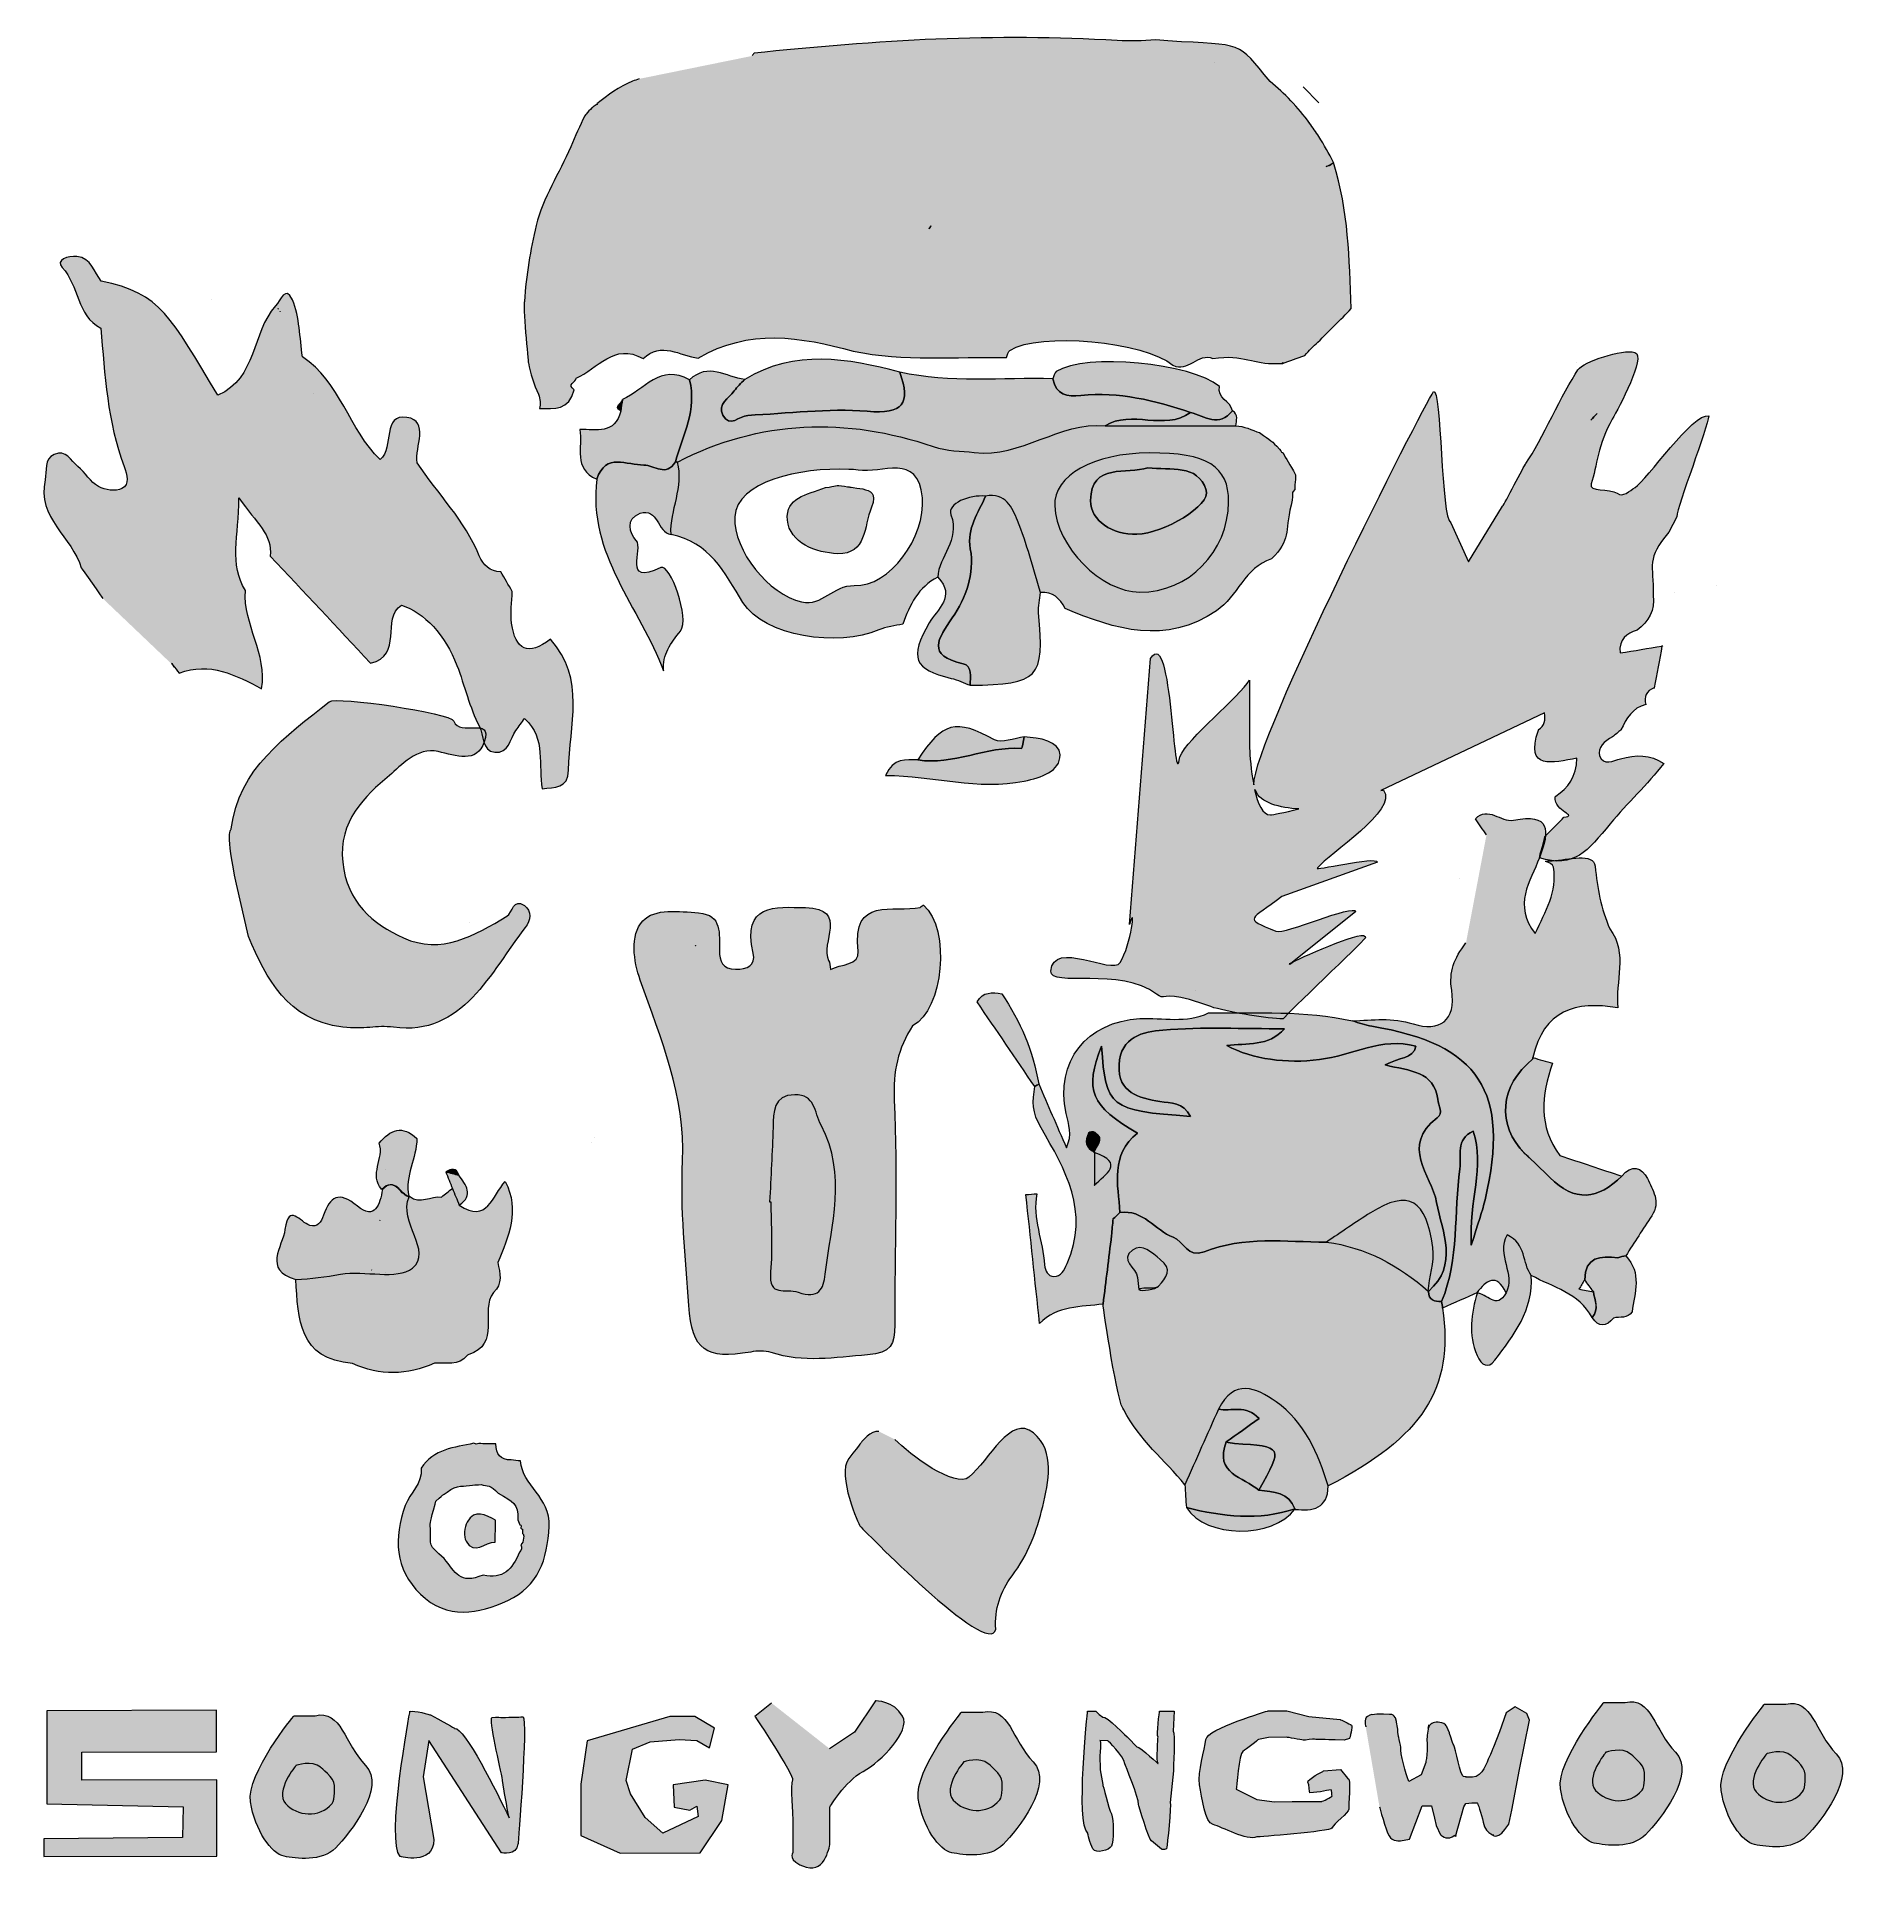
# Model space of a CAD drawing. Header units: inches. Extents: x 394 to 613, y 356 to 577.
import ezdxf

# ---------------------------------------------------------------- set-up
doc = ezdxf.new("R2010")
doc.units = ezdxf.units.IN
doc.header["$MEASUREMENT"] = 0
doc.layers.add('Layer 1', color=7, linetype='Continuous')

# ---------------------------------------------------------------- blocks, each defined once
blk = doc.blocks.new('block 3')
at = {"layer": 'Layer 1'}
h = blk.add_hatch(color=32, dxfattribs=at)
h.dxf.hatch_style = 2
edge = h.paths.add_edge_path()
edge.add_spline(control_points=[(510.03, 462.11), (508.87, 462.29), (507.75, 462.39), (507.05, 461.15), (509.37, 457.74), (511.69, 454.33), (514.01, 450.93), (514.17, 451.04), (514.32, 451.14), (514.47, 451.25), (513.78, 455.19), (512.27, 458.8), (510.03, 462.11)], knot_values=[0, 0, 0, 0, 1, 1, 1, 2, 2, 2, 3, 3, 3, 4, 4, 4, 4], degree=3, periodic=1)
h = blk.add_hatch(color=32, dxfattribs=at)
h.dxf.hatch_style = 2
edge = h.paths.add_edge_path()
edge.add_spline(control_points=[(554.56, 458.2), (553.76, 458.33), (553, 458.62), (552.22, 458.84), (546.51, 460.16), (540.71, 459.74), (534.92, 459.81), (532.26, 458.51), (529.41, 459.27), (526.65, 459.12), (520.26, 458.79), (516.39, 453.92), (517.79, 447.7), (518.08, 446.41), (518.53, 445.17), (517.82, 443.56), (516.64, 446.26), (515.55, 448.75), (514.47, 451.25), (514.32, 451.14), (514.17, 451.04), (514.01, 450.93), (513.69, 449.19), (513.68, 447.8), (514.75, 445.97), (517.64, 441.01), (520.66, 435.82), (517.88, 429.63), (517.51, 428.8), (517.2, 428.07), (516.29, 428.09), (515.57, 428.1), (515.23, 428.75), (515.18, 429.47), (514.99, 432.35), (513.68, 435.05), (514.24, 438.04), (513.8, 438), (513.37, 437.97), (512.93, 437.93), (513.48, 432.76), (514.03, 427.58), (514.57, 422.4), (516.68, 424.62), (519.55, 424.37), (522.22, 424.76), (522.56, 427.51), (522.9, 430.26), (523.24, 433.01), (523.3, 433.68), (523.36, 434.34), (523.41, 435), (523.69, 435.26), (523.97, 435.52), (524.25, 435.77), (524.01, 439.17), (523.06, 442.72), (526.37, 445.34), (520.74, 448.55), (519.92, 450.53), (522.04, 455.79), (522.55, 448.4), (522.98, 448.05), (532.73, 447.35), (531.86, 449.09), (530.36, 448.91), (529.06, 449.14), (526.5, 449.59), (524, 450.14), (524.14, 453.56), (524.27, 456.94), (527.13, 457.56), (529.42, 457.75), (534.21, 458.14), (539.06, 457.88), (544.06, 457.9), (542.11, 455.71), (539.52, 456.21), (537.09, 455.87), (540.32, 454.22), (544.2, 453.68), (548.27, 454.19), (552.15, 454.67), (555.75, 456.95), (559.87, 455.79), (559.52, 454.27), (557.85, 454.49), (556.16, 453.54), (559.18, 452.82), (562.05, 452.79), (562.49, 449.41), (562.59, 448.61), (563.22, 447.8), (562.42, 447.18), (557.97, 443.77), (561.7, 440.39), (562.36, 436.97), (563.05, 433.34), (565.03, 429.53), (561.38, 426.28), (561.41, 425.23), (562.09, 425.03), (562.96, 425.08), (565.12, 430.2), (564.39, 435.73), (565.16, 441.05), (565.38, 442.6), (564.56, 444.57), (566.76, 445.58), (568.19, 441.24), (566.22, 437.24), (566.53, 431.84), (567.35, 434.51), (567.85, 435.89), (568.19, 437.3), (571.25, 450.33), (567.49, 456.07), (554.56, 458.2)], knot_values=[0, 0, 0, 0, 1, 1, 1, 2, 2, 2, 3, 3, 3, 4, 4, 4, 5, 5, 5, 6, 6, 6, 7, 7, 7, 8, 8, 8, 9, 9, 9, 10, 10, 10, 11, 11, 11, 12, 12, 12, 13, 13, 13, 14, 14, 14, 15, 15, 15, 16, 16, 16, 17, 17, 17, 18, 18, 18, 19, 19, 19, 20, 20, 20, 21, 21, 21, 22, 22, 22, 23, 23, 23, 24, 24, 24, 25, 25, 25, 26, 26, 26, 27, 27, 27, 28, 28, 28, 29, 29, 29, 30, 30, 30, 31, 31, 31, 32, 32, 32, 33, 33, 33, 34, 34, 34, 35, 35, 35, 36, 36, 36, 37, 37, 37, 38, 38, 38, 39, 39, 39, 39], degree=3, periodic=1)
at = {"layer": 'Layer 1', "lineweight": 0}
for points, knots in [([(510.03, 462.11), (508.87, 462.29), (507.75, 462.39), (507.05, 461.15), (509.37, 457.74), (511.69, 454.33), (514.01, 450.93), (514.17, 451.04), (514.32, 451.14), (514.47, 451.25), (513.78, 455.19), (512.27, 458.8), (510.03, 462.11)], [0, 0, 0, 0, 1, 1, 1, 2, 2, 2, 3, 3, 3, 4, 4, 4, 4]), ([(554.56, 458.2), (553.76, 458.33), (553, 458.62), (552.22, 458.84), (546.51, 460.16), (540.71, 459.74), (534.92, 459.81), (532.26, 458.51), (529.41, 459.27), (526.65, 459.12), (520.26, 458.79), (516.39, 453.92), (517.79, 447.7), (518.08, 446.41), (518.53, 445.17), (517.82, 443.56), (516.64, 446.26), (515.55, 448.75), (514.47, 451.25), (514.32, 451.14), (514.17, 451.04), (514.01, 450.93), (513.69, 449.19), (513.68, 447.8), (514.75, 445.97), (517.64, 441.01), (520.66, 435.82), (517.88, 429.63), (517.51, 428.8), (517.2, 428.07), (516.29, 428.09), (515.57, 428.1), (515.23, 428.75), (515.18, 429.47), (514.99, 432.35), (513.68, 435.05), (514.24, 438.04), (513.8, 438), (513.37, 437.97), (512.93, 437.93), (513.48, 432.76), (514.03, 427.58), (514.57, 422.4), (516.68, 424.62), (519.55, 424.37), (522.22, 424.76), (522.56, 427.51), (522.9, 430.26), (523.24, 433.01), (523.3, 433.68), (523.36, 434.34), (523.41, 435), (523.69, 435.26), (523.97, 435.52), (524.25, 435.77), (524.01, 439.17), (523.06, 442.72), (526.37, 445.34), (520.74, 448.55), (519.92, 450.53), (522.04, 455.79), (522.55, 448.4), (522.98, 448.05), (532.73, 447.35), (531.86, 449.09), (530.36, 448.91), (529.06, 449.14), (526.5, 449.59), (524, 450.14), (524.14, 453.56), (524.27, 456.94), (527.13, 457.56), (529.42, 457.75), (534.21, 458.14), (539.06, 457.88), (544.06, 457.9), (542.11, 455.71), (539.52, 456.21), (537.09, 455.87), (540.32, 454.22), (544.2, 453.68), (548.27, 454.19), (552.15, 454.67), (555.75, 456.95), (559.87, 455.79), (559.52, 454.27), (557.85, 454.49), (556.16, 453.54), (559.18, 452.82), (562.05, 452.79), (562.49, 449.41), (562.59, 448.61), (563.22, 447.8), (562.42, 447.18), (557.97, 443.77), (561.7, 440.39), (562.36, 436.97), (563.05, 433.34), (565.03, 429.53), (561.38, 426.28), (561.41, 425.23), (562.09, 425.03), (562.96, 425.08), (565.12, 430.2), (564.39, 435.73), (565.16, 441.05), (565.38, 442.6), (564.56, 444.57), (566.76, 445.58), (568.19, 441.24), (566.22, 437.24), (566.53, 431.84), (567.35, 434.51), (567.85, 435.89), (568.19, 437.3), (571.25, 450.33), (567.49, 456.07), (554.56, 458.2)], [0, 0, 0, 0, 1, 1, 1, 2, 2, 2, 3, 3, 3, 4, 4, 4, 5, 5, 5, 6, 6, 6, 7, 7, 7, 8, 8, 8, 9, 9, 9, 10, 10, 10, 11, 11, 11, 12, 12, 12, 13, 13, 13, 14, 14, 14, 15, 15, 15, 16, 16, 16, 17, 17, 17, 18, 18, 18, 19, 19, 19, 20, 20, 20, 21, 21, 21, 22, 22, 22, 23, 23, 23, 24, 24, 24, 25, 25, 25, 26, 26, 26, 27, 27, 27, 28, 28, 28, 29, 29, 29, 30, 30, 30, 31, 31, 31, 32, 32, 32, 33, 33, 33, 34, 34, 34, 35, 35, 35, 36, 36, 36, 37, 37, 37, 38, 38, 38, 39, 39, 39, 39])]:
    blk.add_open_spline(points, degree=3, knots=knots, dxfattribs=at)
blk = doc.blocks.new('block 5')
at = {"layer": 'Layer 1'}
h = blk.add_hatch(color=32, dxfattribs=at)
edge = h.paths.add_edge_path()
edge.add_spline(control_points=[(435.4, 438.56), (436.98, 440.1), (437.54, 437.99), (438.61, 437.68), (438.61, 437.68), (438.67, 437.74), (438.67, 437.74), (438.11, 440.17), (439.65, 442.32), (439.62, 444.68), (437.88, 446.36), (436.43, 445.75), (435.1, 444.13), (435.75, 442.3), (433.84, 440.34), (435.4, 438.56)], knot_values=[0, 0, 0, 0, 1, 1, 1, 2, 2, 2, 3, 3, 3, 4, 4, 4, 5, 5, 5, 5], degree=3, periodic=1)
h = blk.add_hatch(color=32, dxfattribs=at)
edge = h.paths.add_edge_path()
edge.add_spline(control_points=[(450.27, 439.53), (448.7, 437.76), (448.13, 434.41), (444.73, 436.67), (444.46, 437.34), (444.18, 438), (443.9, 438.67), (443.47, 438.33), (443.03, 437.98), (442.59, 437.64), (441.31, 437.85), (440, 436.67), (438.75, 437.74), (438.75, 437.74), (438.69, 437.68), (438.69, 437.68), (437.38, 434.62), (441.6, 431.08), (439.11, 429.09), (437.23, 427.6), (433.34, 428.85), (430.45, 428.35), (428.65, 428.04), (426.88, 427.77), (425.07, 427.7), (425.31, 422.96), (425.42, 418.13), (431.89, 417.59), (435.18, 416.09), (438.46, 416.17), (441.74, 417.62), (441.74, 417.62), (441.74, 417.62), (441.74, 417.62), (443.11, 417.77), (444.65, 417.19), (445.72, 418.59), (445.72, 418.59), (445.8, 418.65), (445.8, 418.65), (449.87, 419.89), (447.12, 423.93), (448.85, 426.13), (449.99, 427.2), (449.64, 428.48), (449.37, 429.75), (450.64, 432.88), (452.06, 436), (450.27, 439.53)], knot_values=[0, 0, 0, 0, 1, 1, 1, 2, 2, 2, 3, 3, 3, 4, 4, 4, 5, 5, 5, 6, 6, 6, 7, 7, 7, 8, 8, 8, 9, 9, 9, 10, 10, 10, 11, 11, 11, 12, 12, 12, 13, 13, 13, 14, 14, 14, 15, 15, 15, 16, 16, 16, 16], degree=3, periodic=1)
at = {"layer": 'Layer 1', "lineweight": 0}
for points, knots in [([(435.4, 438.56), (436.98, 440.1), (437.54, 437.99), (438.61, 437.68), (438.61, 437.68), (438.67, 437.74), (438.67, 437.74), (438.11, 440.17), (439.65, 442.32), (439.62, 444.68), (437.88, 446.36), (436.43, 445.75), (435.1, 444.13), (435.75, 442.3), (433.84, 440.34), (435.4, 438.56)], [0, 0, 0, 0, 1, 1, 1, 2, 2, 2, 3, 3, 3, 4, 4, 4, 5, 5, 5, 5]), ([(450.27, 439.53), (448.7, 437.76), (448.13, 434.41), (444.73, 436.67), (444.46, 437.34), (444.18, 438), (443.9, 438.67), (443.47, 438.33), (443.03, 437.98), (442.59, 437.64), (441.31, 437.85), (440, 436.67), (438.75, 437.74), (438.75, 437.74), (438.69, 437.68), (438.69, 437.68), (437.38, 434.62), (441.6, 431.08), (439.11, 429.09), (437.23, 427.6), (433.34, 428.85), (430.45, 428.35), (428.65, 428.04), (426.88, 427.77), (425.07, 427.7), (425.31, 422.96), (425.42, 418.13), (431.89, 417.59), (435.18, 416.09), (438.46, 416.17), (441.74, 417.62), (441.74, 417.62), (441.74, 417.62), (441.74, 417.62), (443.11, 417.77), (444.65, 417.19), (445.72, 418.59), (445.72, 418.59), (445.8, 418.65), (445.8, 418.65), (449.87, 419.89), (447.12, 423.93), (448.85, 426.13), (449.99, 427.2), (449.64, 428.48), (449.37, 429.75), (450.64, 432.88), (452.06, 436), (450.27, 439.53)], [0, 0, 0, 0, 1, 1, 1, 2, 2, 2, 3, 3, 3, 4, 4, 4, 5, 5, 5, 6, 6, 6, 7, 7, 7, 8, 8, 8, 9, 9, 9, 10, 10, 10, 11, 11, 11, 12, 12, 12, 13, 13, 13, 14, 14, 14, 15, 15, 15, 16, 16, 16, 16])]:
    blk.add_open_spline(points, degree=3, knots=knots, dxfattribs=at)
blk = doc.blocks.new('block 4')
at = {"layer": 'Layer 1'}
h = blk.add_hatch(color=30, dxfattribs=at)
edge = h.paths.add_edge_path()
edge.add_spline(control_points=[(438.69, 437.68), (437.38, 434.62), (441.6, 431.08), (439.11, 429.09), (437.23, 427.6), (433.34, 428.85), (430.45, 428.35), (428.65, 428.04), (426.88, 427.77), (425.07, 427.7), (421.02, 428.93), (423.48, 431.6), (423.76, 433.74), (424.19, 437.02), (425.6, 434.57), (426.73, 434.23), (427.69, 433.94), (428.07, 434.58), (428.4, 435.47), (429.2, 437.66), (430.2, 438.43), (432.47, 436.55), (434.58, 434.8), (435.21, 436.75), (435.48, 438.56), (437.06, 440.1), (437.62, 437.99), (438.69, 437.68)], knot_values=[0, 0, 0, 0, 1, 1, 1, 2, 2, 2, 3, 3, 3, 4, 4, 4, 5, 5, 5, 6, 6, 6, 7, 7, 7, 8, 8, 8, 9, 9, 9, 9], degree=3, periodic=1)
h = blk.add_hatch(color=32, dxfattribs=at)
edge = h.paths.add_edge_path()
edge.add_spline(control_points=[(444.67, 440.26), (444.15, 440.4), (443.62, 440.54), (443.1, 440.68), (443.77, 441.04), (444.38, 441.23), (444.67, 440.26)], knot_values=[0, 0, 0, 0, 1, 1, 1, 2, 2, 2, 2], degree=3, periodic=1)
h = blk.add_hatch(color=32, dxfattribs=at)
edge = h.paths.add_edge_path()
edge.add_spline(control_points=[(444.73, 436.67), (444.46, 437.34), (444.18, 438), (443.9, 438.67), (443.64, 439.34), (443.37, 440.02), (443.1, 440.68), (443.62, 440.54), (444.15, 440.4), (444.67, 440.26), (445.53, 439.08), (446.55, 437.89), (444.73, 436.67)], knot_values=[0, 0, 0, 0, 1, 1, 1, 2, 2, 2, 3, 3, 3, 4, 4, 4, 4], degree=3, periodic=1)
at = {"layer": 'Layer 1', "lineweight": 0}
for points, knots in [([(438.69, 437.68), (437.38, 434.62), (441.6, 431.08), (439.11, 429.09), (437.23, 427.6), (433.34, 428.85), (430.45, 428.35), (428.65, 428.04), (426.88, 427.77), (425.07, 427.7), (421.02, 428.93), (423.48, 431.6), (423.76, 433.74), (424.19, 437.02), (425.6, 434.57), (426.73, 434.23), (427.69, 433.94), (428.07, 434.58), (428.4, 435.47), (429.2, 437.66), (430.2, 438.43), (432.47, 436.55), (434.58, 434.8), (435.21, 436.75), (435.48, 438.56), (437.06, 440.1), (437.62, 437.99), (438.69, 437.68)], [0, 0, 0, 0, 1, 1, 1, 2, 2, 2, 3, 3, 3, 4, 4, 4, 5, 5, 5, 6, 6, 6, 7, 7, 7, 8, 8, 8, 9, 9, 9, 9]), ([(444.67, 440.26), (444.15, 440.4), (443.62, 440.54), (443.1, 440.68), (443.77, 441.04), (444.38, 441.23), (444.67, 440.26)], [0, 0, 0, 0, 1, 1, 1, 2, 2, 2, 2]), ([(444.73, 436.67), (444.46, 437.34), (444.18, 438), (443.9, 438.67), (443.64, 439.34), (443.37, 440.02), (443.1, 440.68), (443.62, 440.54), (444.15, 440.4), (444.67, 440.26), (445.53, 439.08), (446.55, 437.89), (444.73, 436.67)], [0, 0, 0, 0, 1, 1, 1, 2, 2, 2, 3, 3, 3, 4, 4, 4, 4])]:
    blk.add_open_spline(points, degree=3, knots=knots, dxfattribs=at)
at = {"layer": 'Layer 1'}
blk.add_blockref('block 5', (0, 0), dxfattribs=at)
blk = doc.blocks.new('block 6')
at = {"layer": 'Layer 1'}
h = blk.add_hatch(color=1, dxfattribs=at)
edge = h.paths.add_edge_path()
edge.add_spline(control_points=[(586.24, 523.08), (585.54, 522.66), (584.83, 521.83), (584.08, 522.37), (583.18, 523.02), (580.62, 522.48), (580.95, 523.49), (581.66, 525.64), (581.77, 528.3), (583.5, 531.31), (584.27, 532.65), (587.62, 538.89), (586.23, 539.32), (584.69, 539.79), (580.01, 538.18), (579.37, 537.24), (577.54, 534.53), (574.98, 528.66), (573.11, 525.97), (572.86, 525.71), (570.54, 521.06), (570.29, 520.8), (570.29, 520.8), (566.21, 514.12), (566.21, 514.12), (566.21, 514.12), (564.08, 518.83), (564.08, 518.83), (562.88, 519.2), (562.96, 535.23), (561.99, 534.61), (560.58, 532.52), (540.42, 492.83), (540.34, 487.25), (540.01, 488.97), (539.89, 490.84), (539.85, 491.69), (539.85, 491.69), (539.84, 499.88), (539.84, 499.88), (538.7, 497.93), (532.33, 492.83), (531.46, 490.66), (530.66, 485.39), (530.55, 506.8), (527.93, 502.46), (527.93, 502.46), (525.38, 470.45), (525.38, 470.45), (526.21, 473.3), (525.61, 468.01), (524.26, 465.87), (523.31, 464.36), (516.21, 468.71), (515.94, 464.84), (515.8, 462.79), (524.33, 465.43), (528.64, 462.05), (529.58, 461.31), (529.5, 462.29), (532.62, 461.44), (533.6, 461.11), (534.58, 460.77), (535.55, 460.44), (537.76, 459.83), (541.94, 459.1), (543.9, 459.09), (544.29, 459.7), (553.38, 468.23), (553.78, 468.83), (554.15, 470.12), (546.66, 466.76), (544.96, 465.89), (544.96, 465.89), (544.76, 465.73), (544.76, 465.73), (544.5, 465.63), (544.61, 465.71), (544.96, 465.89), (544.96, 465.89), (552.64, 472), (552.64, 472), (552.36, 472.95), (544.1, 469.21), (543.01, 469.65), (538.94, 471.3), (539.97, 470.93), (543.74, 473.81), (543.74, 473.81), (555.23, 477.94), (555.23, 477.94), (555.12, 478.76), (547.27, 476.79), (548.04, 477.27), (549.38, 479.02), (557.8, 484.19), (555.96, 486.63), (555.91, 486.63), (555.8, 486.62), (555.65, 486.6), (555.65, 486.6), (575.34, 495.92), (575.34, 495.92), (575.46, 495.11), (575.42, 494.35), (574.58, 493.89), (574.58, 493.89), (574.6, 493.86), (574.6, 493.86), (572.94, 488.91), (576.34, 489.98), (579.25, 490.46), (579.18, 488.22), (578.19, 486.92), (576.69, 485.89), (576.69, 485.89), (576.62, 485.82), (576.62, 485.82), (576.48, 483.98), (579.54, 483.57), (577.65, 483.38), (577.26, 482.77), (575.77, 481.6), (575.38, 481), (575.33, 480.63), (574.77, 478.83), (574.72, 478.46), (578.92, 477.2), (580.53, 479.29), (583.24, 482.58), (585.31, 485.09), (587.72, 487.27), (589.69, 489.85), (588.05, 490.94), (586.35, 490.93), (584.5, 490.4), (583.7, 490.17), (582.37, 489.53), (581.97, 490.77), (581.65, 491.73), (582.57, 492.55), (583.51, 493.03), (583.86, 493.31), (584.2, 493.6), (584.54, 493.89), (585.21, 495.23), (585.89, 496.55), (587.53, 496.93), (587.31, 497.88), (587.56, 498.59), (588.54, 498.94), (588.86, 500.62), (589.17, 502.3), (589.48, 503.97), (587.82, 503.7), (586.16, 503.43), (584.44, 503.15), (584.27, 504.83), (585.22, 505.48), (586.48, 505.9), (587.85, 506.96), (588.69, 508.27), (588.43, 510.09), (588.47, 513.84), (587.54, 514.44), (590.29, 517.67), (590.29, 517.67), (591.26, 519.55), (591.26, 519.55), (591.33, 520.82), (595.03, 530.41), (595.1, 531.68), (593.26, 532.15), (587.6, 523.9), (586.24, 523.08)], knot_values=[0, 0, 0, 0, 1, 1, 1, 2, 2, 2, 3, 3, 3, 4, 4, 4, 5, 5, 5, 6, 6, 6, 7, 7, 7, 8, 8, 8, 9, 9, 9, 10, 10, 10, 11, 11, 11, 12, 12, 12, 13, 13, 13, 14, 14, 14, 15, 15, 15, 16, 16, 16, 17, 17, 17, 18, 18, 18, 19, 19, 19, 20, 20, 20, 21, 21, 21, 22, 22, 22, 23, 23, 23, 24, 24, 24, 25, 25, 25, 26, 26, 26, 27, 27, 27, 28, 28, 28, 29, 29, 29, 30, 30, 30, 31, 31, 31, 32, 32, 32, 33, 33, 33, 34, 34, 34, 35, 35, 35, 36, 36, 36, 37, 37, 37, 38, 38, 38, 39, 39, 39, 40, 40, 40, 41, 41, 41, 42, 42, 42, 43, 43, 43, 44, 44, 44, 45, 45, 45, 46, 46, 46, 47, 47, 47, 48, 48, 48, 49, 49, 49, 50, 50, 50, 51, 51, 51, 52, 52, 52, 53, 53, 53, 54, 54, 54, 55, 55, 55, 56, 56, 56, 57, 57, 57, 58, 58, 58, 58], degree=3, periodic=1)
edge = h.paths.add_edge_path()
edge.add_spline(control_points=[(542.36, 483.67), (541.41, 483.6), (540.82, 485.02), (540.45, 486.71), (540.48, 486.67), (540.5, 486.64), (540.54, 486.62), (541.16, 485.03), (543.48, 484.52), (545.79, 484.36), (543.99, 483.94), (542.61, 483.64), (542.36, 483.67)], knot_values=[0, 0, 0, 0, 1, 1, 1, 2, 2, 2, 3, 3, 3, 4, 4, 4, 4], degree=3, periodic=1)
h = blk.add_hatch(color=1, dxfattribs=at)
edge = h.paths.add_edge_path()
edge.add_spline(control_points=[(589.5, 504.04), (589.49, 504.01), (589.49, 503.99), (589.48, 503.97), (589.5, 503.98), (589.52, 503.98), (589.54, 503.98), (589.54, 503.98), (589.5, 504.04), (589.5, 504.04)], knot_values=[0, 0, 0, 0, 1, 1, 1, 2, 2, 2, 3, 3, 3, 3], degree=3, periodic=1)
h = blk.add_hatch(color=1, dxfattribs=at)
edge = h.paths.add_edge_path()
edge.add_spline(control_points=[(588.56, 498.95), (588.56, 498.94), (588.55, 498.94), (588.54, 498.94), (588.54, 498.92), (588.54, 498.91), (588.54, 498.9), (588.54, 498.9), (588.56, 498.95), (588.56, 498.95)], knot_values=[0, 0, 0, 0, 1, 1, 1, 2, 2, 2, 3, 3, 3, 3], degree=3, periodic=1)
h = blk.add_hatch(color=1, dxfattribs=at)
edge = h.paths.add_edge_path()
edge.add_spline(control_points=[(587.55, 496.94), (587.54, 496.93), (587.54, 496.93), (587.53, 496.93), (587.53, 496.92), (587.54, 496.92), (587.54, 496.92), (587.54, 496.92), (587.55, 496.94), (587.55, 496.94)], knot_values=[0, 0, 0, 0, 1, 1, 1, 2, 2, 2, 3, 3, 3, 3], degree=3, periodic=1)
h = blk.add_hatch(color=1, dxfattribs=at)
edge = h.paths.add_edge_path()
edge.add_spline(control_points=[(584.58, 493.92), (584.57, 493.91), (584.55, 493.9), (584.54, 493.89), (584.54, 493.89), (584.54, 493.88), (584.54, 493.88), (584.54, 493.88), (584.58, 493.92), (584.58, 493.92)], knot_values=[0, 0, 0, 0, 1, 1, 1, 2, 2, 2, 3, 3, 3, 3], degree=3, periodic=1)
at = {"layer": 'Layer 1', "lineweight": 0}
for points, knots in [([(586.24, 523.08), (585.54, 522.66), (584.83, 521.83), (584.08, 522.37), (583.18, 523.02), (580.62, 522.48), (580.95, 523.49), (581.66, 525.64), (581.77, 528.3), (583.5, 531.31), (584.27, 532.65), (587.62, 538.89), (586.23, 539.32), (584.69, 539.79), (580.01, 538.18), (579.37, 537.24), (577.54, 534.53), (574.98, 528.66), (573.11, 525.97), (572.86, 525.71), (570.54, 521.06), (570.29, 520.8), (570.29, 520.8), (566.21, 514.12), (566.21, 514.12), (566.21, 514.12), (564.08, 518.83), (564.08, 518.83), (562.88, 519.2), (562.96, 535.23), (561.99, 534.61), (560.58, 532.52), (540.42, 492.83), (540.34, 487.25), (540.01, 488.97), (539.89, 490.84), (539.85, 491.69), (539.85, 491.69), (539.84, 499.88), (539.84, 499.88), (538.7, 497.93), (532.33, 492.83), (531.46, 490.66), (530.66, 485.39), (530.55, 506.8), (527.93, 502.46), (527.93, 502.46), (525.38, 470.45), (525.38, 470.45), (526.21, 473.3), (525.61, 468.01), (524.26, 465.87), (523.31, 464.36), (516.21, 468.71), (515.94, 464.84), (515.8, 462.79), (524.33, 465.43), (528.64, 462.05), (529.58, 461.31), (529.5, 462.29), (532.62, 461.44), (533.6, 461.11), (534.58, 460.77), (535.55, 460.44), (537.76, 459.83), (541.94, 459.1), (543.9, 459.09), (544.29, 459.7), (553.38, 468.23), (553.78, 468.83), (554.15, 470.12), (546.66, 466.76), (544.96, 465.89), (544.96, 465.89), (544.76, 465.73), (544.76, 465.73), (544.5, 465.63), (544.61, 465.71), (544.96, 465.89), (544.96, 465.89), (552.64, 472), (552.64, 472), (552.36, 472.95), (544.1, 469.21), (543.01, 469.65), (538.94, 471.3), (539.97, 470.93), (543.74, 473.81), (543.74, 473.81), (555.23, 477.94), (555.23, 477.94), (555.12, 478.76), (547.27, 476.79), (548.04, 477.27), (549.38, 479.02), (557.8, 484.19), (555.96, 486.63), (555.91, 486.63), (555.8, 486.62), (555.65, 486.6), (555.65, 486.6), (575.34, 495.92), (575.34, 495.92), (575.46, 495.11), (575.42, 494.35), (574.58, 493.89), (574.58, 493.89), (574.6, 493.86), (574.6, 493.86), (572.94, 488.91), (576.34, 489.98), (579.25, 490.46), (579.18, 488.22), (578.19, 486.92), (576.69, 485.89), (576.69, 485.89), (576.62, 485.82), (576.62, 485.82), (576.48, 483.98), (579.54, 483.57), (577.65, 483.38), (577.26, 482.77), (575.77, 481.6), (575.38, 481), (575.33, 480.63), (574.77, 478.83), (574.72, 478.46), (578.92, 477.2), (580.53, 479.29), (583.24, 482.58), (585.31, 485.09), (587.72, 487.27), (589.69, 489.85), (588.05, 490.94), (586.35, 490.93), (584.5, 490.4), (583.7, 490.17), (582.37, 489.53), (581.97, 490.77), (581.65, 491.73), (582.57, 492.55), (583.51, 493.03), (583.86, 493.31), (584.2, 493.6), (584.54, 493.89), (585.21, 495.23), (585.89, 496.55), (587.53, 496.93), (587.31, 497.88), (587.56, 498.59), (588.54, 498.94), (588.86, 500.62), (589.17, 502.3), (589.48, 503.97), (587.82, 503.7), (586.16, 503.43), (584.44, 503.15), (584.27, 504.83), (585.22, 505.48), (586.48, 505.9), (587.85, 506.96), (588.69, 508.27), (588.43, 510.09), (588.47, 513.84), (587.54, 514.44), (590.29, 517.67), (590.29, 517.67), (591.26, 519.55), (591.26, 519.55), (591.33, 520.82), (595.03, 530.41), (595.1, 531.68), (593.26, 532.15), (587.6, 523.9), (586.24, 523.08)], [0, 0, 0, 0, 1, 1, 1, 2, 2, 2, 3, 3, 3, 4, 4, 4, 5, 5, 5, 6, 6, 6, 7, 7, 7, 8, 8, 8, 9, 9, 9, 10, 10, 10, 11, 11, 11, 12, 12, 12, 13, 13, 13, 14, 14, 14, 15, 15, 15, 16, 16, 16, 17, 17, 17, 18, 18, 18, 19, 19, 19, 20, 20, 20, 21, 21, 21, 22, 22, 22, 23, 23, 23, 24, 24, 24, 25, 25, 25, 26, 26, 26, 27, 27, 27, 28, 28, 28, 29, 29, 29, 30, 30, 30, 31, 31, 31, 32, 32, 32, 33, 33, 33, 34, 34, 34, 35, 35, 35, 36, 36, 36, 37, 37, 37, 38, 38, 38, 39, 39, 39, 40, 40, 40, 41, 41, 41, 42, 42, 42, 43, 43, 43, 44, 44, 44, 45, 45, 45, 46, 46, 46, 47, 47, 47, 48, 48, 48, 49, 49, 49, 50, 50, 50, 51, 51, 51, 52, 52, 52, 53, 53, 53, 54, 54, 54, 55, 55, 55, 56, 56, 56, 57, 57, 57, 58, 58, 58, 58]), ([(589.5, 504.04), (589.49, 504.01), (589.49, 503.99), (589.48, 503.97), (589.5, 503.98), (589.52, 503.98), (589.54, 503.98), (589.54, 503.98), (589.5, 504.04), (589.5, 504.04)], [0, 0, 0, 0, 1, 1, 1, 2, 2, 2, 3, 3, 3, 3]), ([(588.56, 498.95), (588.56, 498.94), (588.55, 498.94), (588.54, 498.94), (588.54, 498.92), (588.54, 498.91), (588.54, 498.9), (588.54, 498.9), (588.56, 498.95), (588.56, 498.95)], [0, 0, 0, 0, 1, 1, 1, 2, 2, 2, 3, 3, 3, 3]), ([(587.55, 496.94), (587.54, 496.93), (587.54, 496.93), (587.53, 496.93), (587.53, 496.92), (587.54, 496.92), (587.54, 496.92), (587.54, 496.92), (587.55, 496.94), (587.55, 496.94)], [0, 0, 0, 0, 1, 1, 1, 2, 2, 2, 3, 3, 3, 3]), ([(584.58, 493.92), (584.57, 493.91), (584.55, 493.9), (584.54, 493.89), (584.54, 493.89), (584.54, 493.88), (584.54, 493.88), (584.54, 493.88), (584.58, 493.92), (584.58, 493.92)], [0, 0, 0, 0, 1, 1, 1, 2, 2, 2, 3, 3, 3, 3]), ([(542.36, 483.67), (541.41, 483.6), (540.82, 485.02), (540.45, 486.71), (540.48, 486.67), (540.5, 486.64), (540.54, 486.62), (541.16, 485.03), (543.48, 484.52), (545.79, 484.36), (543.99, 483.94), (542.61, 483.64), (542.36, 483.67)], [0, 0, 0, 0, 1, 1, 1, 2, 2, 2, 3, 3, 3, 4, 4, 4, 4])]:
    blk.add_open_spline(points, degree=3, knots=knots, dxfattribs=at)
blk = doc.blocks.new('block 2')
at = {"layer": 'Layer 1'}
h = blk.add_hatch(color=32, dxfattribs=at)
h.dxf.hatch_style = 2
edge = h.paths.add_edge_path()
edge.add_spline(control_points=[(466.37, 572.26), (466.1, 572.17), (465.83, 572.08), (465.57, 571.98), (463.98, 571.33), (462.62, 570.33), (461.31, 569.25), (461.31, 569.23), (461.33, 569.21), (461.34, 569.19), (461.18, 569.11), (461.01, 569.02), (460.87, 568.92), (460.83, 568.89), (460.81, 568.88), (460.79, 568.87), (460.76, 568.84), (460.74, 568.82), (460.7, 568.78), (460.45, 568.54), (460.21, 568.29), (459.99, 568.02), (459.94, 567.96), (459.88, 567.88), (459.83, 567.82), (459.25, 566.61), (458.69, 565.38), (458.15, 564.08), (456.81, 560.87), (454.79, 558.03), (453.99, 554.6), (453.32, 551.76), (452.76, 548.62), (452.58, 545.45), (452.34, 545.31), (453.05, 538.08), (453.05, 538.08), (453.32, 536.77), (453.71, 535.49), (454.25, 534.29), (454.51, 533.69), (454.54, 533.11), (454.4, 532.59), (456.16, 532.53), (457.98, 532.33), (458.58, 534.83), (457.58, 535.45), (458.81, 535.75), (458.79, 536.23), (461.38, 537.33), (463.35, 540.59), (466.86, 538.58), (469.05, 540.72), (471.28, 538.91), (473.5, 538.64), (479.56, 542.27), (485.84, 541.2), (492.15, 539.5), (498.25, 538.17), (504.44, 538.87), (510.6, 538.71), (510.73, 539.01), (510.77, 539.44), (511, 539.58), (514.48, 541.83), (527.31, 540.64), (530.62, 537.79), (532.43, 536.85), (533.66, 539.35), (535.44, 538.61), (539.19, 539.15), (540.39, 537.83), (543.04, 538.01), (543.04, 538.01), (543.79, 538), (543.79, 538), (543.58, 537.64), (544, 538.37), (543.79, 538.01), (543.79, 538), (543.79, 538), (543.79, 538), (544.68, 538.3), (545.58, 538.62), (546.5, 538.97), (547, 539.55), (547.53, 540.08), (548.08, 540.57), (549.4, 541.92), (550.77, 543.25), (552.09, 544.6), (551.84, 550.72), (551.77, 556.27), (549.95, 562.19), (549.46, 561.71), (549.51, 561.88), (549.07, 561.7), (549.34, 561.81), (549.64, 561.98), (549.95, 562.19), (549.4, 563.26), (548.82, 564.31), (548.18, 565.31), (547.82, 565.88), (547.45, 566.4), (547.07, 566.92), (547.07, 566.92), (547.08, 566.93), (547.08, 566.93), (547.08, 566.93), (547.07, 566.92), (547.07, 566.92), (545.64, 568.88), (544.06, 570.53), (542.32, 571.95), (538.25, 576.85), (539.28, 576.32), (530.02, 576.83), (530.02, 576.83), (528.55, 576.96), (528.55, 576.96), (526.98, 576.86), (525.45, 576.78), (523.92, 576.9), (523.92, 576.89), (523.92, 576.89), (523.92, 576.88), (516.64, 577.3), (509.35, 577.34), (502.08, 577.05), (495.3, 576.74), (486.97, 576.1), (480.22, 575.36), (480.14, 575.26), (480.06, 575.14), (479.99, 575.03)], knot_values=[0, 0, 0, 0, 1, 1, 1, 2, 2, 2, 3, 3, 3, 4, 4, 4, 5, 5, 5, 6, 6, 6, 7, 7, 7, 8, 8, 8, 9, 9, 9, 10, 10, 10, 11, 11, 11, 12, 12, 12, 13, 13, 13, 14, 14, 14, 15, 15, 15, 16, 16, 16, 17, 17, 17, 18, 18, 18, 19, 19, 19, 20, 20, 20, 21, 21, 21, 22, 22, 22, 23, 23, 23, 24, 24, 24, 25, 25, 25, 26, 26, 26, 27, 27, 27, 28, 28, 28, 29, 29, 29, 30, 30, 30, 31, 31, 31, 32, 32, 32, 33, 33, 33, 34, 34, 34, 35, 35, 35, 36, 36, 36, 37, 37, 37, 38, 38, 38, 39, 39, 39, 40, 40, 40, 41, 41, 41, 42, 42, 42, 43, 43, 43, 44, 44, 44, 45, 45, 45, 45], degree=3, periodic=0)
edge.add_line((479.99, 575.03), (466.37, 572.26))
h = blk.add_hatch(color=32, dxfattribs=at)
edge = h.paths.add_edge_path()
edge.add_spline(control_points=[(546.28, 571.3), (546.28, 571.3), (548.2, 569.4), (548.2, 569.4)], knot_values=[0, 0, 0, 0, 1, 1, 1, 1], degree=3, periodic=0)
edge.add_line((548.2, 569.4), (546.28, 571.3))
h = blk.add_hatch(color=30, dxfattribs=at)
edge = h.paths.add_edge_path()
edge.add_spline(control_points=[(501.3, 554.21), (501.37, 554.32), (501.43, 554.44), (501.49, 554.56), (501.42, 554.45), (501.34, 554.35), (501.27, 554.24), (501.27, 554.24), (501.3, 554.21), (501.3, 554.21)], knot_values=[0, 0, 0, 0, 1, 1, 1, 2, 2, 2, 3, 3, 3, 3], degree=3, periodic=1)
h = blk.add_hatch(color=30, dxfattribs=at)
edge = h.paths.add_edge_path()
edge.add_spline(control_points=[(425.84, 538.79), (425.84, 538.79), (425.84, 538.79), (425.84, 538.79), (425.84, 538.79), (425.84, 538.79), (425.84, 538.79), (425.83, 538.8), (425.83, 538.8), (425.82, 538.8), (425.83, 538.8), (425.83, 538.8), (425.84, 538.79), (425.84, 538.79), (425.84, 538.79), (425.84, 538.79), (425.84, 538.79), (425.84, 538.79), (425.84, 538.79)], knot_values=[0, 0, 0, 0, 1, 1, 1, 2, 2, 2, 3, 3, 3, 4, 4, 4, 5, 5, 5, 6, 6, 6, 6], degree=3, periodic=1)
edge = h.paths.add_edge_path()
edge.add_spline(control_points=[(427.24, 534.41), (427.24, 534.41), (427.24, 534.41), (427.24, 534.41), (427.24, 534.41), (427.24, 534.41), (427.24, 534.41)], knot_values=[0, 0, 0, 0, 1, 1, 1, 2, 2, 2, 2], degree=3, periodic=1)
edge = h.paths.add_edge_path()
edge.add_spline(control_points=[(422.97, 544.54), (422.95, 544.56), (422.94, 544.59), (422.92, 544.61), (422.94, 544.59), (422.95, 544.56), (422.97, 544.54)], knot_values=[0, 0, 0, 0, 1, 1, 1, 2, 2, 2, 2], degree=3, periodic=1)
edge = h.paths.add_edge_path()
edge.add_spline(control_points=[(423.19, 544.2), (423.18, 544.21), (423.18, 544.23), (423.17, 544.25), (423.18, 544.23), (423.18, 544.21), (423.19, 544.2)], knot_values=[0, 0, 0, 0, 1, 1, 1, 2, 2, 2, 2], degree=3, periodic=1)
edge = h.paths.add_edge_path()
edge.add_spline(control_points=[(410.26, 501.68), (410.83, 500.88), (409.74, 502.55), (410.26, 501.68), (410.52, 501.37), (410.77, 501.05), (411.03, 500.73), (414.72, 502.11), (417.84, 500.5), (420.95, 498.84), (421.67, 503), (418.72, 506.56), (418.99, 510.65), (417.02, 513.87), (418.21, 517.13), (418.2, 521.81), (420.37, 518.77), (422.25, 517.39), (421.99, 514.8), (426.01, 510.51), (430.04, 506.22), (434.06, 501.93), (438.05, 502.79), (435.28, 507.25), (437.79, 508.91), (440.52, 508), (443.04, 505.32), (444.45, 501.64), (445.39, 499.2), (445.97, 496.6), (447.15, 494.3), (447.69, 493.25), (447.43, 491.35), (449.03, 491.19), (450.67, 491.02), (450.84, 492.81), (451.56, 493.83), (451.9, 494.31), (452.25, 494.77), (452.6, 495.26), (455.25, 492.78), (454.17, 489.59), (454.73, 486.8), (456.16, 487.01), (457.87, 486.77), (457.89, 489.03), (457.95, 494.4), (460.05, 500.03), (455.71, 504.79), (453.04, 502.73), (451.46, 503.51), (451.03, 506.72), (450.87, 507.97), (451.07, 509.28), (451.11, 510.56), (450.65, 511.34), (450.19, 512.13), (449.74, 512.91), (448.44, 512.98), (447.6, 513.71), (447.14, 514.84), (445.42, 519.1), (442.13, 522.3), (439.67, 526.05), (439.35, 527.96), (441.2, 531.07), (438.44, 531.51), (435.41, 531.99), (436.9, 527.91), (435.23, 526.42), (431.44, 530.08), (430.4, 535.78), (425.87, 538.81), (425.51, 541.11), (425.55, 543.58), (424.66, 545.65), (423.84, 547.54), (423.23, 545.5), (422.61, 544.94), (419.75, 541.7), (420.38, 536.23), (415.69, 534.17), (410.02, 543.52), (408.88, 546.49), (401.65, 547.9), (400.76, 548.99), (400.51, 550.71), (398.7, 550.88), (397.65, 550.98), (396.11, 550.48), (396.95, 549.57), (398.98, 547.37), (398.67, 543.79), (401.59, 542.26), (402.09, 536.64), (402.37, 530.97), (404.4, 525.61), (404.78, 524.61), (405.1, 523.42), (404.13, 522.93), (403.4, 522.55), (402.09, 522.75), (401.32, 523.18), (400.35, 523.73), (399.73, 524.86), (398.84, 525.6), (398.02, 526.28), (397.4, 527.69), (395.99, 527.06), (394.68, 526.48), (395.13, 525.09), (394.89, 523.99), (393.88, 519.41), (398.17, 517.06), (399.25, 513.38), (399.25, 513.38), (401.84, 509.7), (401.83, 509.71)], knot_values=[0, 0, 0, 0, 1, 1, 1, 2, 2, 2, 3, 3, 3, 4, 4, 4, 5, 5, 5, 6, 6, 6, 7, 7, 7, 8, 8, 8, 9, 9, 9, 10, 10, 10, 11, 11, 11, 12, 12, 12, 13, 13, 13, 14, 14, 14, 15, 15, 15, 16, 16, 16, 17, 17, 17, 18, 18, 18, 19, 19, 19, 20, 20, 20, 21, 21, 21, 22, 22, 22, 23, 23, 23, 24, 24, 24, 25, 25, 25, 26, 26, 26, 27, 27, 27, 28, 28, 28, 29, 29, 29, 30, 30, 30, 31, 31, 31, 32, 32, 32, 33, 33, 33, 34, 34, 34, 35, 35, 35, 36, 36, 36, 37, 37, 37, 38, 38, 38, 39, 39, 39, 39], degree=3, periodic=0)
edge.add_line((401.83, 509.71), (410.26, 501.68))
h = blk.add_hatch(color=28, dxfattribs=at)
edge = h.paths.add_edge_path()
edge.add_spline(control_points=[(497.74, 536.95), (499.11, 533.16), (498.17, 531.88), (493.84, 532.24), (489.09, 532.63), (484.25, 531.98), (479.45, 531.75), (478.43, 531.7), (477.29, 530.2), (476.45, 531.78), (475.75, 533.12), (477.19, 533.8), (477.82, 534.69), (478.18, 535.19), (478.66, 535.62), (479.09, 536.08), (485.15, 539.72), (491.43, 538.64), (497.74, 536.95)], knot_values=[0, 0, 0, 0, 1, 1, 1, 2, 2, 2, 3, 3, 3, 4, 4, 4, 5, 5, 5, 6, 6, 6, 6], degree=3, periodic=1)
h = blk.add_hatch(color=28, dxfattribs=at)
edge = h.paths.add_edge_path()
edge.add_spline(control_points=[(470.74, 526.14), (469.62, 524.28), (468.23, 525.79), (466.94, 525.77), (464.94, 525.73), (462.35, 527.33), (461.29, 524.08), (458.36, 525.3), (459.63, 527.95), (459.24, 530.04), (461.2, 530.09), (463.49, 529.41), (464.17, 532.27), (464.24, 532.74), (464.31, 533.2), (464.38, 533.67), (466.97, 534.78), (468.94, 538.04), (472.45, 536.02), (473.32, 532.48), (471.7, 529.37), (470.74, 526.14)], knot_values=[0, 0, 0, 0, 1, 1, 1, 2, 2, 2, 3, 3, 3, 4, 4, 4, 5, 5, 5, 6, 6, 6, 7, 7, 7, 7], degree=3, periodic=1)
h = blk.add_hatch(color=41, dxfattribs=at)
edge = h.paths.add_edge_path()
edge.add_spline(control_points=[(470.74, 526.14), (471.7, 529.37), (473.32, 532.48), (472.45, 536.02), (474.64, 538.17), (476.87, 536.36), (479.09, 536.08), (478.66, 535.62), (478.18, 535.19), (477.82, 534.69), (477.19, 533.8), (475.75, 533.12), (476.45, 531.78), (477.29, 530.2), (478.43, 531.7), (479.45, 531.75), (484.25, 531.98), (489.09, 532.63), (493.84, 532.24), (498.17, 531.88), (499.11, 533.16), (497.74, 536.95), (503.84, 535.61), (510.03, 536.32), (516.18, 536.15), (516.55, 534.21), (517.88, 533.97), (519.55, 534.15), (524.12, 534.63), (528.47, 533.53), (532.74, 532.1), (529.58, 529.81), (525.65, 532.5), (522.46, 530.5), (516.91, 531.03), (512.41, 526.59), (506.71, 527.28), (505.04, 527.49), (503.53, 527.41), (501.76, 528.01), (491.32, 531.55), (480.96, 531.29), (470.98, 526.13), (470.98, 526.13), (470.74, 526.14), (470.74, 526.14)], knot_values=[0, 0, 0, 0, 1, 1, 1, 2, 2, 2, 3, 3, 3, 4, 4, 4, 5, 5, 5, 6, 6, 6, 7, 7, 7, 8, 8, 8, 9, 9, 9, 10, 10, 10, 11, 11, 11, 12, 12, 12, 13, 13, 13, 14, 14, 14, 15, 15, 15, 15], degree=3, periodic=1)
h = blk.add_hatch(color=28, dxfattribs=at)
edge = h.paths.add_edge_path()
edge.add_spline(control_points=[(532.75, 532.1), (528.47, 533.53), (524.12, 534.63), (519.55, 534.15), (517.88, 533.97), (516.55, 534.21), (516.18, 536.15), (516.31, 536.45), (516.36, 536.88), (516.59, 537.03), (520.07, 539.28), (532.9, 538.09), (536.21, 535.23), (535.9, 533.81), (537.59, 533.46), (537.78, 532.31), (536.19, 530.25), (534.45, 531.65), (532.75, 532.1)], knot_values=[0, 0, 0, 0, 1, 1, 1, 2, 2, 2, 3, 3, 3, 4, 4, 4, 5, 5, 5, 6, 6, 6, 6], degree=3, periodic=1)
h = blk.add_hatch(color=30, dxfattribs=at)
edge = h.paths.add_edge_path()
edge.add_spline(control_points=[(464.17, 532.27), (463.17, 532.9), (464.4, 533.19), (464.38, 533.67)], knot_values=[0, 0, 0, 0, 1, 1, 1, 1], degree=3, periodic=0)
edge.add_line((464.38, 533.67), (464.17, 532.27))
h = blk.add_hatch(color=28, dxfattribs=at)
edge = h.paths.add_edge_path()
edge.add_spline(control_points=[(545.39, 524.61), (544.7, 525.89), (544.21, 526.52), (543.85, 527.27), (543.67, 527.23), (543.74, 527.36), (543.45, 527.67), (542.43, 528.76), (542.51, 528.67), (541.06, 529.67), (540.14, 529.95), (539.12, 530.51), (538.2, 530.48), (532.95, 530.49), (527.7, 530.49), (522.45, 530.5), (516.91, 531.03), (512.41, 526.59), (506.71, 527.28), (505.04, 527.49), (503.53, 527.41), (501.76, 528.01), (491.32, 531.55), (480.96, 531.29), (470.98, 526.13), (471.84, 523.13), (470.06, 520.35), (470.22, 517.4), (474.86, 516.5), (476.62, 512.88), (478.87, 509.23), (481.39, 505.11), (490.39, 503.8), (495.23, 505.93), (496.13, 506.32), (497.16, 506.4), (498.13, 506.62), (498.92, 508.95), (499.99, 511.07), (502.32, 512.26), (502.43, 514.8), (505.03, 516.63), (503.91, 519.79), (503.43, 521.13), (506.11, 522.22), (508.08, 522.03), (510.47, 522.53), (511.29, 520.6), (511.91, 519.1), (513.06, 516.3), (513.78, 513.32), (514.68, 510.41), (516.18, 510.57), (517.02, 509.7), (517.65, 508.51), (523.69, 505.92), (529.77, 504.11), (535.87, 508.23), (538.4, 509.93), (539.25, 513.45), (542.47, 514.46), (544.88, 516.91), (544.02, 517.5), (544.84, 520.96), (545.28, 522.84), (544.69, 522), (545.28, 522.84), (545.25, 522.83), (545.41, 524.58), (545.39, 524.61)], knot_values=[0, 0, 0, 0, 1, 1, 1, 2, 2, 2, 3, 3, 3, 4, 4, 4, 5, 5, 5, 6, 6, 6, 7, 7, 7, 8, 8, 8, 9, 9, 9, 10, 10, 10, 11, 11, 11, 12, 12, 12, 13, 13, 13, 14, 14, 14, 15, 15, 15, 16, 16, 16, 17, 17, 17, 18, 18, 18, 19, 19, 19, 20, 20, 20, 21, 21, 21, 22, 22, 22, 23, 23, 23, 23], degree=3, periodic=1)
edge = h.paths.add_edge_path()
edge.add_spline(control_points=[(526.63, 510.46), (521.97, 510.49), (516.6, 515.94), (516.39, 520.85), (516.23, 524.49), (521.09, 527.21), (527.79, 527.23), (534.73, 527.26), (537.36, 525.63), (537.32, 521.32), (537.28, 515.3), (532.47, 510.42), (526.63, 510.46)], knot_values=[0, 0, 0, 0, 1, 1, 1, 2, 2, 2, 3, 3, 3, 4, 4, 4, 4], degree=3, periodic=1)
edge = h.paths.add_edge_path()
edge.add_spline(control_points=[(491.6, 525.25), (491.99, 525.25), (492.37, 525.24), (492.73, 525.17), (495.55, 524.62), (499.95, 527.41), (500.47, 521.83), (500.9, 517.11), (496.53, 511.1), (492.28, 511.25), (489.7, 511.34), (488.47, 508.74), (485.94, 509.3), (481.99, 510.17), (477.71, 515.45), (477.9, 519.53), (478.1, 523.78), (485.69, 525.49), (491.6, 525.25)], knot_values=[0, 0, 0, 0, 1, 1, 1, 2, 2, 2, 3, 3, 3, 4, 4, 4, 5, 5, 5, 6, 6, 6, 6], degree=3, periodic=0)
edge.add_line((491.6, 525.25), (491.6, 525.25))
h = blk.add_hatch(color=32, dxfattribs=at)
edge = h.paths.add_edge_path()
edge.add_spline(control_points=[(537.78, 532.31), (538.53, 531.84), (538.26, 531.14), (538.2, 530.48), (532.95, 530.49), (527.7, 530.49), (522.45, 530.5), (525.65, 532.5), (529.58, 529.81), (532.74, 532.1), (534.45, 531.65), (536.19, 530.25), (537.78, 532.31)], knot_values=[0, 0, 0, 0, 1, 1, 1, 2, 2, 2, 3, 3, 3, 4, 4, 4, 4], degree=3, periodic=1)
h = blk.add_hatch(color=32, dxfattribs=at)
edge = h.paths.add_edge_path()
edge.add_spline(control_points=[(581.67, 531.96), (581.42, 531.7), (581.17, 531.44), (580.92, 531.18), (581.17, 531.44), (581.42, 531.7), (581.67, 531.96)], knot_values=[0, 0, 0, 0, 1, 1, 1, 2, 2, 2, 2], degree=3, periodic=1)
h = blk.add_hatch(color=32, dxfattribs=at)
edge = h.paths.add_edge_path()
edge.add_spline(control_points=[(470.22, 517.4), (468.56, 517.68), (468.64, 520.71), (466.5, 519.96), (464.72, 519.34), (465.22, 517.53), (466.02, 516.7), (467.02, 515.67), (464.24, 511.18), (468.99, 513.43), (470.13, 513.97), (472.51, 507.23), (471.36, 505.79), (470.19, 504.33), (469.16, 502.96), (469.33, 500.99), (466.47, 508.63), (460.14, 515.05), (461.29, 524.08), (462.35, 527.33), (464.94, 525.73), (466.94, 525.77), (468.23, 525.79), (469.62, 524.28), (470.74, 526.14), (470.74, 526.14), (470.98, 526.13), (470.98, 526.13), (471.84, 523.13), (470.06, 520.35), (470.22, 517.4)], knot_values=[0, 0, 0, 0, 1, 1, 1, 2, 2, 2, 3, 3, 3, 4, 4, 4, 5, 5, 5, 6, 6, 6, 7, 7, 7, 8, 8, 8, 9, 9, 9, 10, 10, 10, 10], degree=3, periodic=1)
h = blk.add_hatch(color=41, dxfattribs=at)
edge = h.paths.add_edge_path()
edge.add_spline(control_points=[(527.79, 527.23), (534.73, 527.26), (537.36, 525.63), (537.32, 521.32), (537.28, 515.3), (532.47, 510.42), (526.63, 510.46), (521.97, 510.49), (516.6, 515.94), (516.39, 520.85), (516.23, 524.49), (521.09, 527.21), (527.79, 527.23)], knot_values=[0, 0, 0, 0, 1, 1, 1, 2, 2, 2, 3, 3, 3, 4, 4, 4, 4], degree=3, periodic=1)
edge = h.paths.add_edge_path()
edge.add_spline(control_points=[(527.59, 525.45), (525.16, 524.6), (520.74, 526.12), (520.71, 521.5), (520.7, 518.99), (523.34, 517.4), (526.29, 517.44), (529.5, 517.49), (535.24, 520.94), (534.64, 522.73), (533.54, 526.01), (530.39, 525.06), (527.59, 525.45)], knot_values=[0, 0, 0, 0, 1, 1, 1, 2, 2, 2, 3, 3, 3, 4, 4, 4, 4], degree=3, periodic=1)
h = blk.add_hatch(color=28, dxfattribs=at)
edge = h.paths.add_edge_path()
edge.add_spline(control_points=[(527.59, 525.45), (530.39, 525.06), (533.54, 526.01), (534.64, 522.73), (535.24, 520.94), (529.5, 517.49), (526.29, 517.44), (523.34, 517.4), (520.7, 518.99), (520.71, 521.5), (520.74, 526.12), (525.16, 524.6), (527.59, 525.45)], knot_values=[0, 0, 0, 0, 1, 1, 1, 2, 2, 2, 3, 3, 3, 4, 4, 4, 4], degree=3, periodic=1)
h = blk.add_hatch(color=28, dxfattribs=at)
edge = h.paths.add_edge_path()
edge.add_spline(control_points=[(493.31, 522.89), (490.95, 523.22), (492.39, 523.03), (491.11, 523.22), (489.89, 523.4), (490.17, 523.22), (488.83, 523.07), (486.45, 522.16), (483.99, 521.86), (484.23, 519.15), (484.48, 516.4), (487.69, 515.17), (490.27, 515.1), (493.8, 515.01), (493.4, 518.37), (494.34, 520.68), (495.05, 522.42), (494.21, 522.67), (493.31, 522.89)], knot_values=[0, 0, 0, 0, 1, 1, 1, 2, 2, 2, 3, 3, 3, 4, 4, 4, 5, 5, 5, 6, 6, 6, 6], degree=3, periodic=1)
h = blk.add_hatch(color=32, dxfattribs=at)
edge = h.paths.add_edge_path()
edge.add_spline(control_points=[(508.08, 522.03), (507.19, 520), (505.81, 518.17), (506.24, 515.7), (506.77, 512.64), (505.74, 509.83), (504.06, 507.37), (502.36, 504.88), (500.9, 502.84), (505.38, 501.84), (506.48, 501.6), (506.23, 500.22), (506.23, 499.25), (505.47, 499.53), (504.73, 499.91), (503.94, 500.09), (499.4, 501.14), (498.89, 502.58), (501.29, 506.78), (502.21, 508.4), (504.58, 509.96), (502.32, 512.26), (502.43, 514.8), (505.03, 516.63), (503.91, 519.79), (503.43, 521.13), (506.11, 522.22), (508.08, 522.03)], knot_values=[0, 0, 0, 0, 1, 1, 1, 2, 2, 2, 3, 3, 3, 4, 4, 4, 5, 5, 5, 6, 6, 6, 7, 7, 7, 8, 8, 8, 9, 9, 9, 9], degree=3, periodic=1)
h = blk.add_hatch(color=1, dxfattribs=at)
edge = h.paths.add_edge_path()
edge.add_spline(control_points=[(514.68, 510.41), (514.6, 509.6), (514.38, 508.77), (514.45, 507.96), (515.16, 500.05), (514.55, 499.39), (506.23, 499.25), (506.23, 500.22), (506.48, 501.6), (505.38, 501.84), (500.9, 502.84), (502.36, 504.88), (504.06, 507.37), (505.74, 509.83), (506.77, 512.64), (506.24, 515.7), (505.81, 518.17), (507.19, 520), (508.08, 522.03), (510.47, 522.53), (511.29, 520.6), (511.91, 519.1), (513.06, 516.3), (513.78, 513.32), (514.68, 510.41)], knot_values=[0, 0, 0, 0, 1, 1, 1, 2, 2, 2, 3, 3, 3, 4, 4, 4, 5, 5, 5, 6, 6, 6, 7, 7, 7, 8, 8, 8, 8], degree=3, periodic=1)
h = blk.add_hatch(color=28, dxfattribs=at)
edge = h.paths.add_edge_path()
edge.add_spline(control_points=[(419.36, 469), (421.63, 463.81), (423.92, 458.99), (430.71, 458.1), (433.33, 457.76), (434.74, 458.36), (436.83, 458.08), (445.18, 456.94), (448.51, 464.8), (452.67, 470.08), (453.35, 470.95), (453.53, 472.07), (452.57, 472.74), (451.21, 473.68), (451.18, 471.89), (450.46, 471.45), (446.61, 469.1), (442.54, 466.79), (438.03, 468.84), (434.29, 470.53), (431.23, 473.12), (430.71, 477.95), (430.18, 482.92), (433.37, 485.88), (436.34, 488.41), (437.68, 489.55), (439.67, 491.85), (442.18, 491.28), (444.35, 490.77), (446.87, 489.79), (447.75, 492.46), (448.78, 495.61), (444.79, 492.98), (444.08, 494.95), (443.74, 495.93), (429.91, 497.94), (429.08, 497.27), (423.86, 493.09), (418.16, 489.24), (417.3, 481.97), (417.3, 481.97), (416.52, 481.57), (417.94, 475.29), (417.94, 475.29), (419.36, 469), (419.36, 469)], knot_values=[0, 0, 0, 0, 1, 1, 1, 2, 2, 2, 3, 3, 3, 4, 4, 4, 5, 5, 5, 6, 6, 6, 7, 7, 7, 8, 8, 8, 9, 9, 9, 10, 10, 10, 11, 11, 11, 12, 12, 12, 13, 13, 13, 14, 14, 14, 15, 15, 15, 15], degree=3, periodic=1)
h = blk.add_hatch(color=32, dxfattribs=at)
edge = h.paths.add_edge_path()
edge.add_spline(control_points=[(512.73, 493.03), (512.62, 492.54), (512.48, 491.64), (512.41, 491.65), (508.15, 491.95), (504.19, 489.6), (499.91, 490.26), (502.89, 494.89), (504.53, 495.22), (509.14, 492.7), (510.01, 492.22), (511.52, 492.89), (512.73, 493.03)], knot_values=[0, 0, 0, 0, 1, 1, 1, 2, 2, 2, 3, 3, 3, 4, 4, 4, 4], degree=3, periodic=1)
h = blk.add_hatch(color=30, dxfattribs=at)
edge = h.paths.add_edge_path()
edge.add_spline(control_points=[(512.73, 493.03), (514.55, 492.97), (517, 492.51), (517.04, 490.87), (517.08, 488.91), (514.77, 488.15), (512.73, 487.72), (507.17, 486.55), (501.84, 488.38), (496.04, 488.41), (497, 490.52), (498.49, 490.32), (499.91, 490.26), (504.19, 489.6), (508.15, 491.95), (512.41, 491.65), (512.48, 491.64), (512.62, 492.54), (512.73, 493.03)], knot_values=[0, 0, 0, 0, 1, 1, 1, 2, 2, 2, 3, 3, 3, 4, 4, 4, 5, 5, 5, 6, 6, 6, 6], degree=3, periodic=1)
h = blk.add_hatch(color=30, dxfattribs=at)
edge = h.paths.add_edge_path()
edge.add_spline(control_points=[(568.36, 481.24), (567.91, 481.89), (567.46, 482.53), (567.02, 483.18), (568.59, 484.78), (570.02, 482.71), (571.62, 483.02), (576.03, 483.88), (576.03, 481.87), (574.72, 478.46), (573.65, 475.7), (571.5, 472.73), (574.23, 469.35), (575.43, 472.14), (576.95, 474.34), (576.41, 477.34), (576.26, 478.13), (574.43, 478.05), (576.26, 478.13), (578.15, 478.22), (581.28, 479.17), (581.44, 477.46), (581.69, 474.85), (582.14, 472.33), (583.21, 469.94), (585.44, 466.96), (583.79, 463.58), (584.18, 460.41), (579.08, 461.3), (575.2, 460.12), (573.95, 454.43), (573.95, 454.43), (573.95, 454.27), (573.95, 454.27), (569.94, 451.1), (569.53, 446.25), (573, 442.85), (574, 441.91), (575, 440.96), (576, 440.01), (578.93, 436.96), (581.81, 437.34), (584.65, 440.15), (585.82, 441.67), (587.1, 441.19), (587.72, 439.88), (588.35, 438.54), (589.37, 437.03), (588.25, 435.38), (587.18, 433.79), (586.16, 432.17), (585.12, 430.56), (584.79, 430.5), (584.47, 430.43), (584.15, 430.34), (582.08, 430.57), (580.21, 430.49), (580.18, 427.67), (579.95, 427.31), (579.72, 426.94), (579.49, 426.57), (580.08, 426.45), (580.67, 426.33), (581.25, 426.21), (581.25, 426.21), (581.22, 426.27), (581.22, 426.27), (581.37, 425.21), (581.97, 424.14), (581.07, 423.14), (579.51, 426.11), (576.35, 426.75), (573.75, 428.2), (572.64, 429.63), (573.2, 432.04), (570.84, 433.07), (569.45, 430.66), (571.93, 428.31), (570.72, 426.12), (569.53, 428.54), (568.35, 427.61), (567.18, 426.09), (567.18, 426.09), (567.26, 426.14), (567.26, 426.14), (565.87, 425.52), (564.48, 424.89), (563.08, 424.26), (563.06, 424.54), (563.02, 424.81), (562.96, 425.08), (565.12, 430.2), (564.39, 435.73), (565.16, 441.05), (565.38, 442.6), (564.56, 444.57), (566.76, 445.58), (568.19, 441.24), (566.22, 437.24), (566.53, 431.84), (567.35, 434.51), (567.85, 435.89), (568.19, 437.3), (571.25, 450.33), (567.49, 456.07), (554.56, 458.2), (553.76, 458.33), (553, 458.62), (552.22, 458.84), (554.67, 458.96), (557.01, 459.28), (559.54, 458.48), (562.69, 457.48), (564.74, 458.85), (564.17, 462.56), (563.82, 464.78), (564.46, 466.37), (565.89, 468.23)], knot_values=[0, 0, 0, 0, 1, 1, 1, 2, 2, 2, 3, 3, 3, 4, 4, 4, 5, 5, 5, 6, 6, 6, 7, 7, 7, 8, 8, 8, 9, 9, 9, 10, 10, 10, 11, 11, 11, 12, 12, 12, 13, 13, 13, 14, 14, 14, 15, 15, 15, 16, 16, 16, 17, 17, 17, 18, 18, 18, 19, 19, 19, 20, 20, 20, 21, 21, 21, 22, 22, 22, 23, 23, 23, 24, 24, 24, 25, 25, 25, 26, 26, 26, 27, 27, 27, 28, 28, 28, 29, 29, 29, 30, 30, 30, 31, 31, 31, 32, 32, 32, 33, 33, 33, 34, 34, 34, 35, 35, 35, 36, 36, 36, 37, 37, 37, 38, 38, 38, 39, 39, 39, 39], degree=3, periodic=0)
edge.add_line((565.89, 468.23), (568.36, 481.24))
h = blk.add_hatch(color=32, dxfattribs=at)
edge = h.paths.add_edge_path()
edge.add_spline(control_points=[(500.61, 472.79), (500.58, 472.81), (500.36, 472.62), (500.22, 472.52), (497, 471.83), (491.92, 473.96), (492.75, 467.22), (492.96, 465.56), (490.63, 465.69), (489.4, 465.03), (489.32, 465.48), (489.34, 465.85), (489.19, 466.12), (488.07, 468.17), (491.72, 472.35), (486.41, 472.48), (482.73, 472.58), (478.71, 472.96), (480.11, 467), (480.46, 465.54), (479.39, 465.03), (477.98, 465.06), (476.4, 465.1), (476.07, 466.01), (476.04, 467.33), (476, 469.27), (476.45, 471.63), (473.52, 471.85), (471.21, 472.03), (468.24, 472.44), (466.82, 470.88), (465.24, 469.14), (465.72, 466.04), (466.51, 463.76), (468.99, 456.68), (471.97, 449.84), (471.61, 442), (471.34, 436.22), (471.94, 430.39), (472.36, 424.59), (472.75, 419.15), (474.38, 418.05), (479.81, 418.98), (480.61, 419.12), (481.51, 419.17), (482.26, 418.92), (486.13, 417.66), (489.95, 418.31), (493.88, 418.64), (496.73, 418.87), (497.15, 419.89), (497.15, 422.24), (497.12, 431.27), (497.49, 440.31), (497.08, 449.32), (496.93, 452.75), (497.53, 455.54), (499.3, 458.27), (503.02, 460.17), (503.91, 469.86), (500.61, 472.79)], knot_values=[0, 0, 0, 0, 1, 1, 1, 2, 2, 2, 3, 3, 3, 4, 4, 4, 5, 5, 5, 6, 6, 6, 7, 7, 7, 8, 8, 8, 9, 9, 9, 10, 10, 10, 11, 11, 11, 12, 12, 12, 13, 13, 13, 14, 14, 14, 15, 15, 15, 16, 16, 16, 17, 17, 17, 18, 18, 18, 19, 19, 19, 20, 20, 20, 20], degree=3, periodic=1)
edge = h.paths.add_edge_path()
edge.add_spline(control_points=[(488.78, 428.34), (488.58, 426.6), (488.01, 425.28), (485.51, 426.18), (484.02, 426.71), (481.9, 425.47), (482.2, 428.62), (482.46, 431.41), (482.24, 434.25), (482.23, 437.07), (482.19, 437.07), (482.14, 437.08), (482.09, 437.08), (482.23, 440.06), (482.41, 443.04), (482.5, 446.02), (482.56, 447.91), (482.48, 449.89), (485.1, 449.96), (487.57, 450.02), (487.44, 447.87), (488.28, 446.29), (491.43, 440.31), (489.47, 434.33), (488.78, 428.34)], knot_values=[0, 0, 0, 0, 1, 1, 1, 2, 2, 2, 3, 3, 3, 4, 4, 4, 5, 5, 5, 6, 6, 6, 7, 7, 7, 8, 8, 8, 8], degree=3, periodic=1)
h = blk.add_hatch(color=28, dxfattribs=at)
edge = h.paths.add_edge_path()
edge.add_spline(control_points=[(473.13, 467.88), (473.14, 467.88), (473.16, 467.88), (473.18, 467.88), (473.17, 467.9), (473.17, 467.91), (473.17, 467.93), (473.17, 467.93), (473.13, 467.88), (473.13, 467.88)], knot_values=[0, 0, 0, 0, 1, 1, 1, 2, 2, 2, 3, 3, 3, 3], degree=3, periodic=1)
h = blk.add_hatch(color=30, dxfattribs=at)
edge = h.paths.add_edge_path()
edge.add_spline(control_points=[(562.36, 436.97), (561.7, 440.39), (557.97, 443.77), (562.42, 447.18), (563.22, 447.8), (562.59, 448.61), (562.49, 449.41), (562.05, 452.79), (559.18, 452.82), (556.16, 453.54), (557.85, 454.49), (559.52, 454.27), (559.87, 455.79), (555.75, 456.95), (552.15, 454.67), (548.27, 454.19), (544.2, 453.68), (540.32, 454.22), (537.09, 455.87), (539.52, 456.21), (542.11, 455.71), (544.06, 457.9), (539.06, 457.88), (534.21, 458.14), (529.42, 457.75), (527.13, 457.56), (524.27, 456.94), (524.14, 453.56), (524, 450.14), (526.5, 449.59), (529.06, 449.14), (530.36, 448.91), (531.86, 449.09), (532.73, 447.35), (522.98, 448.05), (522.55, 448.4), (522.04, 455.79), (519.92, 450.53), (520.74, 448.55), (526.37, 445.34), (523.06, 442.72), (524.01, 439.17), (524.25, 435.77), (527.04, 436.19), (528.45, 433.62), (530.66, 432.81), (531.95, 432.34), (532.34, 430.24), (534.37, 431.05), (539.14, 432.95), (544.15, 432.23), (549.09, 432.21), (550.86, 433.39), (552.6, 434.61), (554.39, 435.73), (559.05, 438.65), (561.12, 437.31), (561.89, 431.58), (562.15, 429.63), (561.41, 428.06), (561.35, 426.3), (561.35, 426.3), (561.38, 426.28), (561.38, 426.28), (565.03, 429.53), (563.05, 433.34), (562.36, 436.97)], knot_values=[0, 0, 0, 0, 1, 1, 1, 2, 2, 2, 3, 3, 3, 4, 4, 4, 5, 5, 5, 6, 6, 6, 7, 7, 7, 8, 8, 8, 9, 9, 9, 10, 10, 10, 11, 11, 11, 12, 12, 12, 13, 13, 13, 14, 14, 14, 15, 15, 15, 16, 16, 16, 17, 17, 17, 18, 18, 18, 19, 19, 19, 20, 20, 20, 21, 21, 21, 22, 22, 22, 22], degree=3, periodic=1)
h = blk.add_hatch(color=32, dxfattribs=at)
edge = h.paths.add_edge_path()
edge.add_spline(control_points=[(577.19, 442.64), (574.57, 446.16), (574.97, 449.91), (576.32, 453.74), (575.53, 453.97), (574.74, 454.2), (573.95, 454.43), (573.95, 454.43), (573.95, 454.27), (573.95, 454.27), (569.94, 451.1), (569.53, 446.25), (572.99, 442.86), (574, 441.91), (575, 440.96), (576, 440.01), (578.93, 436.96), (581.81, 437.34), (584.65, 440.15), (582.17, 440.98), (579.68, 441.81), (577.19, 442.64)], knot_values=[0, 0, 0, 0, 1, 1, 1, 2, 2, 2, 3, 3, 3, 4, 4, 4, 5, 5, 5, 6, 6, 6, 7, 7, 7, 7], degree=3, periodic=1)
h = blk.add_hatch(color=28, dxfattribs=at)
edge = h.paths.add_edge_path()
edge.add_spline(control_points=[(482.09, 437.08), (482.23, 440.06), (482.41, 443.04), (482.5, 446.02), (482.56, 447.91), (482.48, 449.89), (485.1, 449.96), (487.57, 450.02), (487.44, 447.87), (488.28, 446.29), (491.43, 440.31), (489.47, 434.33), (488.78, 428.34), (488.58, 426.6), (488.01, 425.28), (485.51, 426.18), (484.02, 426.71), (481.9, 425.47), (482.2, 428.62), (482.46, 431.41), (482.24, 434.25), (482.23, 437.07), (482.19, 437.07), (482.14, 437.08), (482.09, 437.08)], knot_values=[0, 0, 0, 0, 1, 1, 1, 2, 2, 2, 3, 3, 3, 4, 4, 4, 5, 5, 5, 6, 6, 6, 7, 7, 7, 8, 8, 8, 8], degree=3, periodic=1)
h = blk.add_hatch(color=32, dxfattribs=at)
edge = h.paths.add_edge_path()
edge.add_spline(control_points=[(521.19, 443.06), (520.07, 443.55), (519.99, 444.39), (520.48, 445.35), (520.55, 445.48), (521.08, 445.54), (521.26, 445.42), (522.53, 444.58), (521.38, 443.82), (521.13, 443.02), (521.13, 443.02), (521.19, 443.06), (521.19, 443.06)], knot_values=[0, 0, 0, 0, 1, 1, 1, 2, 2, 2, 3, 3, 3, 4, 4, 4, 4], degree=3, periodic=1)
h = blk.add_hatch(color=32, dxfattribs=at)
edge = h.paths.add_edge_path()
edge.add_spline(control_points=[(521.19, 439.04), (521.19, 440.38), (521.19, 441.72), (521.19, 443.06), (521.19, 443.06), (521.13, 443.02), (521.13, 443.02), (524.92, 441.71), (522.52, 440.39), (521.14, 439.07), (521.14, 439.07), (521.19, 439.04), (521.19, 439.04)], knot_values=[0, 0, 0, 0, 1, 1, 1, 2, 2, 2, 3, 3, 3, 4, 4, 4, 4], degree=3, periodic=1)
h = blk.add_hatch(color=32, dxfattribs=at)
edge = h.paths.add_edge_path()
edge.add_spline(control_points=[(549.09, 432.21), (550.86, 433.39), (552.6, 434.61), (554.39, 435.73), (559.05, 438.65), (561.12, 437.31), (561.89, 431.58), (562.15, 429.63), (561.41, 428.06), (561.35, 426.3), (557.8, 429.38), (553.84, 431.6), (549.09, 432.21)], knot_values=[0, 0, 0, 0, 1, 1, 1, 2, 2, 2, 3, 3, 3, 4, 4, 4, 4], degree=3, periodic=1)
h = blk.add_hatch(color=28, dxfattribs=at)
edge = h.paths.add_edge_path()
edge.add_spline(control_points=[(524.73, 412), (526.55, 408.4), (529.65, 405.95), (532.06, 403), (533.41, 406.03), (534.75, 409.07), (536.1, 412.1), (537.96, 415.79), (540.64, 414.71), (543.03, 413), (546.46, 410.53), (548.1, 406.78), (549.31, 402.85), (560.73, 408.77), (564.44, 414.55), (563.08, 424.26), (563.06, 424.54), (563.02, 424.81), (562.96, 425.08), (562.09, 425.03), (561.41, 425.23), (561.38, 426.28), (561.38, 426.28), (561.35, 426.3), (561.35, 426.3), (557.8, 429.38), (553.84, 431.6), (549.09, 432.21), (544.15, 432.23), (539.14, 432.95), (534.37, 431.05), (532.34, 430.24), (531.95, 432.34), (530.66, 432.81), (528.45, 433.62), (527.04, 436.19), (524.25, 435.77), (523.97, 435.52), (523.69, 435.26), (523.42, 435), (523.36, 434.34), (523.3, 433.68), (523.24, 433.01), (522.9, 430.26), (522.56, 427.51), (522.22, 424.76), (522.24, 424.12), (523.99, 412.39), (524.73, 412)], knot_values=[0, 0, 0, 0, 1, 1, 1, 2, 2, 2, 3, 3, 3, 4, 4, 4, 5, 5, 5, 6, 6, 6, 7, 7, 7, 8, 8, 8, 9, 9, 9, 10, 10, 10, 11, 11, 11, 12, 12, 12, 13, 13, 13, 14, 14, 14, 15, 15, 15, 16, 16, 16, 16], degree=3, periodic=0)
edge.add_line((524.73, 412), (524.73, 412))
h = blk.add_hatch(color=28, dxfattribs=at)
edge = h.paths.add_edge_path()
edge.add_spline(control_points=[(526.52, 426.52), (526.47, 427), (526.44, 427.49), (526.37, 427.96), (526.21, 429.1), (524.16, 430.11), (525.74, 431.26), (526.93, 432.14), (528.1, 430.9), (529.1, 430.13), (530.61, 428.96), (529.87, 427.92), (528.87, 426.92), (528.59, 426.65), (527.96, 426.72), (527.39, 426.72), (527.03, 426.72), (526.7, 426.69), (526.52, 426.52)], knot_values=[0, 0, 0, 0, 1, 1, 1, 2, 2, 2, 3, 3, 3, 4, 4, 4, 5, 5, 5, 6, 6, 6, 6], degree=3, periodic=0)
edge.add_line((526.52, 426.52), (526.52, 426.52))
h = blk.add_hatch(color=41, dxfattribs=at)
edge = h.paths.add_edge_path()
edge.add_spline(control_points=[(528.87, 426.92), (528.61, 426.5), (526.8, 426.25), (526.52, 426.51), (526.47, 427), (526.44, 427.49), (526.37, 427.96), (526.21, 429.1), (524.16, 430.11), (525.74, 431.26), (526.93, 432.14), (528.1, 430.9), (529.1, 430.13), (530.61, 428.96), (529.87, 427.92), (528.87, 426.92)], knot_values=[0, 0, 0, 0, 1, 1, 1, 2, 2, 2, 3, 3, 3, 4, 4, 4, 5, 5, 5, 5], degree=3, periodic=0)
edge.add_line((528.87, 426.92), (528.87, 426.92))
h = blk.add_hatch(color=32, dxfattribs=at)
edge = h.paths.add_edge_path()
edge.add_spline(control_points=[(570.72, 426.12), (571.93, 428.31), (569.45, 430.66), (570.84, 433.07), (573.2, 432.04), (572.64, 429.63), (573.75, 428.2), (574.01, 424.05), (571.66, 421), (569.36, 417.98), (568.55, 416.92), (567.76, 417.37), (567.24, 418.56), (566.12, 421.11), (566.51, 423.62), (567.26, 426.14), (567.26, 426.14), (567.18, 426.09), (567.18, 426.09), (568.37, 426.1), (569.56, 423.95), (570.72, 426.12)], knot_values=[0, 0, 0, 0, 1, 1, 1, 2, 2, 2, 3, 3, 3, 4, 4, 4, 5, 5, 5, 6, 6, 6, 7, 7, 7, 7], degree=3, periodic=1)
h = blk.add_hatch(color=41, dxfattribs=at)
edge = h.paths.add_edge_path()
edge.add_spline(control_points=[(585.12, 430.56), (584.79, 430.5), (584.47, 430.43), (584.15, 430.34), (582.08, 430.57), (580.21, 430.49), (580.18, 427.67), (580.53, 427.2), (580.87, 426.73), (581.22, 426.26), (581.38, 425.21), (581.97, 424.14), (581.07, 423.14), (581.9, 421.92), (582.76, 422), (583.65, 423.07), (584.42, 423.26), (585.35, 422.96), (585.89, 423.83), (586.18, 426.13), (587.1, 428.51), (585.12, 430.56)], knot_values=[0, 0, 0, 0, 1, 1, 1, 2, 2, 2, 3, 3, 3, 4, 4, 4, 5, 5, 5, 6, 6, 6, 7, 7, 7, 7], degree=3, periodic=1)
h = blk.add_hatch(color=32, dxfattribs=at)
edge = h.paths.add_edge_path()
edge.add_spline(control_points=[(537.04, 408.15), (538.32, 409.07), (539.61, 409.98), (541, 410.98), (539.41, 412.7), (537.63, 411.78), (536.1, 412.1), (537.96, 415.79), (540.64, 414.71), (543.03, 413), (546.46, 410.53), (548.1, 406.78), (549.31, 402.85), (549.28, 400.07), (547.45, 399.83), (545.32, 400.04), (544.56, 402.11), (542.73, 402.14), (540.98, 402.34), (543.89, 407.6), (543.89, 407.6), (538.02, 407.96), (537.69, 407.98), (537.36, 408.08), (537.04, 408.15)], knot_values=[0, 0, 0, 0, 1, 1, 1, 2, 2, 2, 3, 3, 3, 4, 4, 4, 5, 5, 5, 6, 6, 6, 7, 7, 7, 8, 8, 8, 8], degree=3, periodic=1)
h = blk.add_hatch(color=1, dxfattribs=at)
edge = h.paths.add_edge_path()
edge.add_spline(control_points=[(495.23, 409.41), (494.26, 409.57), (493.14, 408.13), (493.14, 408.13), (493.14, 408.13), (493.14, 408.13), (491.61, 406.15), (490.09, 404.18), (492.93, 398.06), (492.93, 398.06), (492.93, 398.06), (508.56, 381.86), (509.31, 385.62), (509.12, 388.01), (509.88, 390.19), (511.26, 392.02), (513.17, 394.54), (514.28, 397.49), (514.95, 400.39), (515.62, 403.28), (516.52, 406.99), (513.84, 409.24), (511.1, 411.55), (508.51, 405.94), (506.08, 403.92), (504.42, 402.54), (498.93, 406.6), (497.17, 408.45)], knot_values=[0, 0, 0, 0, 1, 1, 1, 2, 2, 2, 3, 3, 3, 4, 4, 4, 5, 5, 5, 6, 6, 6, 7, 7, 7, 8, 8, 8, 9, 9, 9, 9], degree=3, periodic=0)
edge.add_line((497.17, 408.45), (495.23, 409.41))
h = blk.add_hatch(color=30, dxfattribs=at)
edge = h.paths.add_edge_path()
edge.add_spline(control_points=[(532.06, 403), (533.41, 406.03), (534.75, 409.07), (536.1, 412.1), (537.63, 411.78), (539.41, 412.7), (541, 410.98), (539.61, 409.98), (538.32, 409.07), (537.04, 408.15), (535.55, 404.31), (539.13, 403.92), (540.98, 402.34), (542.73, 402.14), (544.56, 402.11), (545.32, 400.04), (545.32, 400.04), (545.33, 400.09), (545.33, 400.09), (540.95, 398.65), (536.59, 399.18), (532.24, 400.25), (532.18, 401.17), (532.12, 402.08), (532.06, 403)], knot_values=[0, 0, 0, 0, 1, 1, 1, 2, 2, 2, 3, 3, 3, 4, 4, 4, 5, 5, 5, 6, 6, 6, 7, 7, 7, 8, 8, 8, 8], degree=3, periodic=1)
h = blk.add_hatch(color=28, dxfattribs=at)
edge = h.paths.add_edge_path()
edge.add_spline(control_points=[(440.16, 404.98), (441.61, 407.35), (444.14, 407.46), (446.47, 407.99), (446.47, 407.99), (446.77, 407.9), (446.77, 407.9), (446.77, 407.9), (447.07, 407.95), (447.07, 407.95), (447.76, 407.94), (448.45, 407.94), (449.13, 407.93), (449.14, 406.69), (449.69, 405.98), (450.99, 405.98), (451.36, 405.94), (451.74, 405.9), (452.12, 405.86), (452.31, 402.87), (455.75, 401.51), (455.56, 398), (455.33, 393.97), (454.26, 390.78), (450.59, 389.07), (447.06, 387.43), (443.25, 386.71), (440.07, 389.83), (436.98, 392.85), (436.83, 396.59), (438.24, 400.5), (438.79, 402.03), (440.32, 403.15), (440.16, 404.98)], knot_values=[0, 0, 0, 0, 1, 1, 1, 2, 2, 2, 3, 3, 3, 4, 4, 4, 5, 5, 5, 6, 6, 6, 7, 7, 7, 8, 8, 8, 9, 9, 9, 10, 10, 10, 11, 11, 11, 11], degree=3, periodic=1)
edge = h.paths.add_edge_path()
edge.add_spline(control_points=[(441.82, 400.67), (441.24, 398.45), (441.21, 398.63), (441.26, 397.72), (441.31, 395.61), (440.93, 395.83), (442.9, 394.12), (444.27, 392.47), (444.76, 390.93), (447.6, 392.13), (449.99, 391.58), (451.13, 392.81), (451.98, 394.88), (452.24, 395.13), (452.3, 395.43), (452.15, 395.77), (452.15, 395.77), (452.37, 396.1), (452.37, 396.1), (452.68, 397.61), (452.29, 396.48), (452.33, 397.64), (451.9, 397.83), (452.46, 398), (452.03, 398.19), (452.03, 398.19), (451.77, 398.78), (451.77, 398.78), (451.85, 400.81), (451.24, 400.89), (449.43, 401.99), (448.51, 402.99), (448.13, 402.85), (447.35, 403.01), (446.33, 402.96), (447.35, 403.01), (446.33, 402.96), (445.27, 402.73), (444.55, 403.08), (443.26, 402.1), (442.49, 401.53), (443.22, 402.2), (441.91, 401.01), (441.91, 401.01), (441.82, 400.67), (441.82, 400.67)], knot_values=[0, 0, 0, 0, 1, 1, 1, 2, 2, 2, 3, 3, 3, 4, 4, 4, 5, 5, 5, 6, 6, 6, 7, 7, 7, 8, 8, 8, 9, 9, 9, 10, 10, 10, 11, 11, 11, 12, 12, 12, 13, 13, 13, 14, 14, 14, 15, 15, 15, 15], degree=3, periodic=1)
h = blk.add_hatch(color=28, dxfattribs=at)
edge = h.paths.add_edge_path()
edge.add_spline(control_points=[(537.04, 408.15), (537.36, 408.08), (537.69, 407.98), (538.02, 407.96), (543.89, 407.6), (543.89, 407.6), (540.98, 402.34), (539.13, 403.92), (535.55, 404.31), (537.04, 408.15)], knot_values=[0, 0, 0, 0, 1, 1, 1, 2, 2, 2, 3, 3, 3, 3], degree=3, periodic=1)
h = blk.add_hatch(color=32, dxfattribs=at)
edge = h.paths.add_edge_path()
edge.add_spline(control_points=[(532.24, 400.25), (536.59, 399.18), (540.95, 398.65), (545.33, 400.09), (542.7, 396.46), (534.58, 396.55), (532.24, 400.25)], knot_values=[0, 0, 0, 0, 1, 1, 1, 2, 2, 2, 2], degree=3, periodic=1)
h = blk.add_hatch(color=30, dxfattribs=at)
edge = h.paths.add_edge_path()
edge.add_spline(control_points=[(449.11, 398.75), (449.09, 397.86), (449.07, 396.97), (449.05, 396.09), (447.86, 396.13), (446.54, 394.41), (445.55, 396.19), (445.23, 396.77), (445.34, 397.88), (445.69, 398.51), (446.61, 400.21), (447.91, 399.3), (449.11, 398.75)], knot_values=[0, 0, 0, 0, 1, 1, 1, 2, 2, 2, 3, 3, 3, 4, 4, 4, 4], degree=3, periodic=1)
at = {"layer": 'Layer 1', "lineweight": 0}
for points in [[(535.6, 574.28), (535.6, 574.28)], [(414.91, 545.76), (414.91, 545.76)], [(579.25, 538.06), (579.25, 538.06)], [(519.74, 526.29), (519.74, 526.29)], [(596.08, 511.23), (596.08, 511.23)], [(590.97, 510.39), (590.97, 510.39)], [(565.14, 475.98), (565.14, 475.98)], [(445.91, 470.69), (445.91, 470.69)], [(533.33, 462.48), (533.33, 462.48)], [(460.96, 444.85), (460.96, 444.85)], [(460.69, 444.25), (460.69, 444.25)], [(435.91, 440.91), (435.91, 440.91)], [(435.16, 434.83), (435.22, 434.88)], [(434.21, 428.83), (434.18, 428.86)], [(435.83, 428.61), (435.83, 428.61)]]:
    blk.add_lwpolyline(points, dxfattribs=at)
for points, knots in [([(466.37, 572.26), (466.1, 572.17), (465.83, 572.08), (465.57, 571.98), (463.98, 571.33), (462.62, 570.33), (461.31, 569.25), (461.31, 569.23), (461.33, 569.21), (461.34, 569.19), (461.18, 569.11), (461.01, 569.02), (460.87, 568.92), (460.83, 568.89), (460.81, 568.88), (460.79, 568.87), (460.76, 568.84), (460.74, 568.82), (460.7, 568.78), (460.45, 568.54), (460.21, 568.29), (459.99, 568.02), (459.94, 567.96), (459.88, 567.88), (459.83, 567.82), (459.25, 566.61), (458.69, 565.38), (458.15, 564.08), (456.81, 560.87), (454.79, 558.03), (453.99, 554.6), (453.32, 551.76), (452.76, 548.62), (452.58, 545.45), (452.34, 545.31), (453.05, 538.08), (453.05, 538.08), (453.32, 536.77), (453.71, 535.49), (454.25, 534.29), (454.51, 533.69), (454.54, 533.11), (454.4, 532.59), (456.16, 532.53), (457.98, 532.33), (458.58, 534.83), (457.58, 535.45), (458.81, 535.75), (458.79, 536.23), (461.38, 537.33), (463.35, 540.59), (466.86, 538.58), (469.05, 540.72), (471.28, 538.91), (473.5, 538.64), (479.56, 542.27), (485.84, 541.2), (492.15, 539.5), (498.25, 538.17), (504.44, 538.87), (510.6, 538.71), (510.73, 539.01), (510.77, 539.44), (511, 539.58), (514.48, 541.83), (527.31, 540.64), (530.62, 537.79), (532.43, 536.85), (533.66, 539.35), (535.44, 538.61), (539.19, 539.15), (540.39, 537.83), (543.04, 538.01), (543.04, 538.01), (543.79, 538), (543.79, 538), (543.58, 537.64), (544, 538.37), (543.79, 538.01), (543.79, 538), (543.79, 538), (543.79, 538), (544.68, 538.3), (545.58, 538.62), (546.5, 538.97), (547, 539.55), (547.53, 540.08), (548.08, 540.57), (549.4, 541.92), (550.77, 543.25), (552.09, 544.6), (551.84, 550.72), (551.77, 556.27), (549.95, 562.19), (549.46, 561.71), (549.51, 561.88), (549.07, 561.7), (549.34, 561.81), (549.64, 561.98), (549.95, 562.19), (549.4, 563.26), (548.82, 564.31), (548.18, 565.31), (547.82, 565.88), (547.45, 566.4), (547.07, 566.92), (547.07, 566.92), (547.08, 566.93), (547.08, 566.93), (547.08, 566.93), (547.07, 566.92), (547.07, 566.92), (545.64, 568.88), (544.06, 570.53), (542.32, 571.95), (538.25, 576.85), (539.28, 576.32), (530.02, 576.83), (530.02, 576.83), (528.55, 576.96), (528.55, 576.96), (526.98, 576.86), (525.45, 576.78), (523.92, 576.9), (523.92, 576.89), (523.92, 576.89), (523.92, 576.88), (516.64, 577.3), (509.35, 577.34), (502.08, 577.05), (495.3, 576.74), (486.97, 576.1), (480.22, 575.36), (480.14, 575.26), (480.06, 575.14), (479.99, 575.03)], [0, 0, 0, 0, 1, 1, 1, 2, 2, 2, 3, 3, 3, 4, 4, 4, 5, 5, 5, 6, 6, 6, 7, 7, 7, 8, 8, 8, 9, 9, 9, 10, 10, 10, 11, 11, 11, 12, 12, 12, 13, 13, 13, 14, 14, 14, 15, 15, 15, 16, 16, 16, 17, 17, 17, 18, 18, 18, 19, 19, 19, 20, 20, 20, 21, 21, 21, 22, 22, 22, 23, 23, 23, 24, 24, 24, 25, 25, 25, 26, 26, 26, 27, 27, 27, 28, 28, 28, 29, 29, 29, 30, 30, 30, 31, 31, 31, 32, 32, 32, 33, 33, 33, 34, 34, 34, 35, 35, 35, 36, 36, 36, 37, 37, 37, 38, 38, 38, 39, 39, 39, 40, 40, 40, 41, 41, 41, 42, 42, 42, 43, 43, 43, 44, 44, 44, 45, 45, 45, 45]), ([(501.3, 554.21), (501.37, 554.32), (501.43, 554.44), (501.49, 554.56), (501.42, 554.45), (501.34, 554.35), (501.27, 554.24), (501.27, 554.24), (501.3, 554.21), (501.3, 554.21)], [0, 0, 0, 0, 1, 1, 1, 2, 2, 2, 3, 3, 3, 3]), ([(410.26, 501.68), (410.83, 500.88), (409.74, 502.55), (410.26, 501.68), (410.52, 501.37), (410.77, 501.05), (411.03, 500.73), (414.72, 502.11), (417.84, 500.5), (420.95, 498.84), (421.67, 503), (418.72, 506.56), (418.99, 510.65), (417.02, 513.87), (418.21, 517.13), (418.2, 521.81), (420.37, 518.77), (422.25, 517.39), (421.99, 514.8), (426.01, 510.51), (430.04, 506.22), (434.06, 501.93), (438.05, 502.79), (435.28, 507.25), (437.79, 508.91), (440.52, 508), (443.04, 505.32), (444.45, 501.64), (445.39, 499.2), (445.97, 496.6), (447.15, 494.3), (447.69, 493.25), (447.43, 491.35), (449.03, 491.19), (450.67, 491.02), (450.84, 492.81), (451.56, 493.83), (451.9, 494.31), (452.25, 494.77), (452.6, 495.26), (455.25, 492.78), (454.17, 489.59), (454.73, 486.8), (456.16, 487.01), (457.87, 486.77), (457.89, 489.03), (457.95, 494.4), (460.05, 500.03), (455.71, 504.79), (453.04, 502.73), (451.46, 503.51), (451.03, 506.72), (450.87, 507.97), (451.07, 509.28), (451.11, 510.56), (450.65, 511.34), (450.19, 512.13), (449.74, 512.91), (448.44, 512.98), (447.6, 513.71), (447.14, 514.84), (445.42, 519.1), (442.13, 522.3), (439.67, 526.05), (439.35, 527.96), (441.2, 531.07), (438.44, 531.51), (435.41, 531.99), (436.9, 527.91), (435.23, 526.42), (431.44, 530.08), (430.4, 535.78), (425.87, 538.81), (425.51, 541.11), (425.55, 543.58), (424.66, 545.65), (423.84, 547.54), (423.23, 545.5), (422.61, 544.94), (419.75, 541.7), (420.38, 536.23), (415.69, 534.17), (410.02, 543.52), (408.88, 546.49), (401.65, 547.9), (400.76, 548.99), (400.51, 550.71), (398.7, 550.88), (397.65, 550.98), (396.11, 550.48), (396.95, 549.57), (398.98, 547.37), (398.67, 543.79), (401.59, 542.26), (402.09, 536.64), (402.37, 530.97), (404.4, 525.61), (404.78, 524.61), (405.1, 523.42), (404.13, 522.93), (403.4, 522.55), (402.09, 522.75), (401.32, 523.18), (400.35, 523.73), (399.73, 524.86), (398.84, 525.6), (398.02, 526.28), (397.4, 527.69), (395.99, 527.06), (394.68, 526.48), (395.13, 525.09), (394.89, 523.99), (393.88, 519.41), (398.17, 517.06), (399.25, 513.38), (399.25, 513.38), (401.84, 509.7), (401.83, 509.71)], [0, 0, 0, 0, 1, 1, 1, 2, 2, 2, 3, 3, 3, 4, 4, 4, 5, 5, 5, 6, 6, 6, 7, 7, 7, 8, 8, 8, 9, 9, 9, 10, 10, 10, 11, 11, 11, 12, 12, 12, 13, 13, 13, 14, 14, 14, 15, 15, 15, 16, 16, 16, 17, 17, 17, 18, 18, 18, 19, 19, 19, 20, 20, 20, 21, 21, 21, 22, 22, 22, 23, 23, 23, 24, 24, 24, 25, 25, 25, 26, 26, 26, 27, 27, 27, 28, 28, 28, 29, 29, 29, 30, 30, 30, 31, 31, 31, 32, 32, 32, 33, 33, 33, 34, 34, 34, 35, 35, 35, 36, 36, 36, 37, 37, 37, 38, 38, 38, 39, 39, 39, 39]), ([(422.97, 544.54), (422.95, 544.56), (422.94, 544.59), (422.92, 544.61), (422.94, 544.59), (422.95, 544.56), (422.97, 544.54)], [0, 0, 0, 0, 1, 1, 1, 2, 2, 2, 2]), ([(423.19, 544.2), (423.18, 544.21), (423.18, 544.23), (423.17, 544.25), (423.18, 544.23), (423.18, 544.21), (423.19, 544.2)], [0, 0, 0, 0, 1, 1, 1, 2, 2, 2, 2]), ([(497.74, 536.95), (499.11, 533.16), (498.17, 531.88), (493.84, 532.24), (489.09, 532.63), (484.25, 531.98), (479.45, 531.75), (478.43, 531.7), (477.29, 530.2), (476.45, 531.78), (475.75, 533.12), (477.19, 533.8), (477.82, 534.69), (478.18, 535.19), (478.66, 535.62), (479.09, 536.08), (485.15, 539.72), (491.43, 538.64), (497.74, 536.95)], [0, 0, 0, 0, 1, 1, 1, 2, 2, 2, 3, 3, 3, 4, 4, 4, 5, 5, 5, 6, 6, 6, 6]), ([(425.84, 538.79), (425.84, 538.79), (425.84, 538.79), (425.84, 538.79), (425.84, 538.79), (425.84, 538.79), (425.84, 538.79), (425.83, 538.8), (425.83, 538.8), (425.82, 538.8), (425.83, 538.8), (425.83, 538.8), (425.84, 538.79), (425.84, 538.79), (425.84, 538.79), (425.84, 538.79), (425.84, 538.79), (425.84, 538.79), (425.84, 538.79)], [0, 0, 0, 0, 1, 1, 1, 2, 2, 2, 3, 3, 3, 4, 4, 4, 5, 5, 5, 6, 6, 6, 6]), ([(470.74, 526.14), (469.62, 524.28), (468.23, 525.79), (466.94, 525.77), (464.94, 525.73), (462.35, 527.33), (461.29, 524.08), (458.36, 525.3), (459.63, 527.95), (459.24, 530.04), (461.2, 530.09), (463.49, 529.41), (464.17, 532.27), (464.24, 532.74), (464.31, 533.2), (464.38, 533.67), (466.97, 534.78), (468.94, 538.04), (472.45, 536.02), (473.32, 532.48), (471.7, 529.37), (470.74, 526.14)], [0, 0, 0, 0, 1, 1, 1, 2, 2, 2, 3, 3, 3, 4, 4, 4, 5, 5, 5, 6, 6, 6, 7, 7, 7, 7]), ([(470.74, 526.14), (471.7, 529.37), (473.32, 532.48), (472.45, 536.02), (474.64, 538.17), (476.87, 536.36), (479.09, 536.08), (478.66, 535.62), (478.18, 535.19), (477.82, 534.69), (477.19, 533.8), (475.75, 533.12), (476.45, 531.78), (477.29, 530.2), (478.43, 531.7), (479.45, 531.75), (484.25, 531.98), (489.09, 532.63), (493.84, 532.24), (498.17, 531.88), (499.11, 533.16), (497.74, 536.95), (503.84, 535.61), (510.03, 536.32), (516.18, 536.15), (516.55, 534.21), (517.88, 533.97), (519.55, 534.15), (524.12, 534.63), (528.47, 533.53), (532.74, 532.1), (529.58, 529.81), (525.65, 532.5), (522.46, 530.5), (516.91, 531.03), (512.41, 526.59), (506.71, 527.28), (505.04, 527.49), (503.53, 527.41), (501.76, 528.01), (491.32, 531.55), (480.96, 531.29), (470.98, 526.13), (470.98, 526.13), (470.74, 526.14), (470.74, 526.14)], [0, 0, 0, 0, 1, 1, 1, 2, 2, 2, 3, 3, 3, 4, 4, 4, 5, 5, 5, 6, 6, 6, 7, 7, 7, 8, 8, 8, 9, 9, 9, 10, 10, 10, 11, 11, 11, 12, 12, 12, 13, 13, 13, 14, 14, 14, 15, 15, 15, 15]), ([(532.75, 532.1), (528.47, 533.53), (524.12, 534.63), (519.55, 534.15), (517.88, 533.97), (516.55, 534.21), (516.18, 536.15), (516.31, 536.45), (516.36, 536.88), (516.59, 537.03), (520.07, 539.28), (532.9, 538.09), (536.21, 535.23), (535.9, 533.81), (537.59, 533.46), (537.78, 532.31), (536.19, 530.25), (534.45, 531.65), (532.75, 532.1)], [0, 0, 0, 0, 1, 1, 1, 2, 2, 2, 3, 3, 3, 4, 4, 4, 5, 5, 5, 6, 6, 6, 6]), ([(427.24, 534.41), (427.24, 534.41), (427.24, 534.41), (427.24, 534.41), (427.24, 534.41), (427.24, 534.41), (427.24, 534.41)], [0, 0, 0, 0, 1, 1, 1, 2, 2, 2, 2]), ([(545.39, 524.61), (544.7, 525.89), (544.21, 526.52), (543.85, 527.27), (543.67, 527.23), (543.74, 527.36), (543.45, 527.67), (542.43, 528.76), (542.51, 528.67), (541.06, 529.67), (540.14, 529.95), (539.12, 530.51), (538.2, 530.48), (532.95, 530.49), (527.7, 530.49), (522.45, 530.5), (516.91, 531.03), (512.41, 526.59), (506.71, 527.28), (505.04, 527.49), (503.53, 527.41), (501.76, 528.01), (491.32, 531.55), (480.96, 531.29), (470.98, 526.13), (471.84, 523.13), (470.06, 520.35), (470.22, 517.4), (474.86, 516.5), (476.62, 512.88), (478.87, 509.23), (481.39, 505.11), (490.39, 503.8), (495.23, 505.93), (496.13, 506.32), (497.16, 506.4), (498.13, 506.62), (498.92, 508.95), (499.99, 511.07), (502.32, 512.26), (502.43, 514.8), (505.03, 516.63), (503.91, 519.79), (503.43, 521.13), (506.11, 522.22), (508.08, 522.03), (510.47, 522.53), (511.29, 520.6), (511.91, 519.1), (513.06, 516.3), (513.78, 513.32), (514.68, 510.41), (516.18, 510.57), (517.02, 509.7), (517.65, 508.51), (523.69, 505.92), (529.77, 504.11), (535.87, 508.23), (538.4, 509.93), (539.25, 513.45), (542.47, 514.46), (544.88, 516.91), (544.02, 517.5), (544.84, 520.96), (545.28, 522.84), (544.69, 522), (545.28, 522.84), (545.25, 522.83), (545.41, 524.58), (545.39, 524.61)], [0, 0, 0, 0, 1, 1, 1, 2, 2, 2, 3, 3, 3, 4, 4, 4, 5, 5, 5, 6, 6, 6, 7, 7, 7, 8, 8, 8, 9, 9, 9, 10, 10, 10, 11, 11, 11, 12, 12, 12, 13, 13, 13, 14, 14, 14, 15, 15, 15, 16, 16, 16, 17, 17, 17, 18, 18, 18, 19, 19, 19, 20, 20, 20, 21, 21, 21, 22, 22, 22, 23, 23, 23, 23]), ([(537.78, 532.31), (538.53, 531.84), (538.26, 531.14), (538.2, 530.48), (532.95, 530.49), (527.7, 530.49), (522.45, 530.5), (525.65, 532.5), (529.58, 529.81), (532.74, 532.1), (534.45, 531.65), (536.19, 530.25), (537.78, 532.31)], [0, 0, 0, 0, 1, 1, 1, 2, 2, 2, 3, 3, 3, 4, 4, 4, 4]), ([(581.67, 531.96), (581.42, 531.7), (581.17, 531.44), (580.92, 531.18), (581.17, 531.44), (581.42, 531.7), (581.67, 531.96)], [0, 0, 0, 0, 1, 1, 1, 2, 2, 2, 2]), ([(470.22, 517.4), (468.56, 517.68), (468.64, 520.71), (466.5, 519.96), (464.72, 519.34), (465.22, 517.53), (466.02, 516.7), (467.02, 515.67), (464.24, 511.18), (468.99, 513.43), (470.13, 513.97), (472.51, 507.23), (471.36, 505.79), (470.19, 504.33), (469.16, 502.96), (469.33, 500.99), (466.47, 508.63), (460.14, 515.05), (461.29, 524.08), (462.35, 527.33), (464.94, 525.73), (466.94, 525.77), (468.23, 525.79), (469.62, 524.28), (470.74, 526.14), (470.74, 526.14), (470.98, 526.13), (470.98, 526.13), (471.84, 523.13), (470.06, 520.35), (470.22, 517.4)], [0, 0, 0, 0, 1, 1, 1, 2, 2, 2, 3, 3, 3, 4, 4, 4, 5, 5, 5, 6, 6, 6, 7, 7, 7, 8, 8, 8, 9, 9, 9, 10, 10, 10, 10]), ([(491.6, 525.25), (491.99, 525.25), (492.37, 525.24), (492.73, 525.17), (495.55, 524.62), (499.95, 527.41), (500.47, 521.83), (500.9, 517.11), (496.53, 511.1), (492.28, 511.25), (489.7, 511.34), (488.47, 508.74), (485.94, 509.3), (481.99, 510.17), (477.71, 515.45), (477.9, 519.53), (478.1, 523.78), (485.69, 525.49), (491.6, 525.25)], [0, 0, 0, 0, 1, 1, 1, 2, 2, 2, 3, 3, 3, 4, 4, 4, 5, 5, 5, 6, 6, 6, 6]), ([(526.63, 510.46), (521.97, 510.49), (516.6, 515.94), (516.39, 520.85), (516.23, 524.49), (521.09, 527.21), (527.79, 527.23), (534.73, 527.26), (537.36, 525.63), (537.32, 521.32), (537.28, 515.3), (532.47, 510.42), (526.63, 510.46)], [0, 0, 0, 0, 1, 1, 1, 2, 2, 2, 3, 3, 3, 4, 4, 4, 4]), ([(527.79, 527.23), (534.73, 527.26), (537.36, 525.63), (537.32, 521.32), (537.28, 515.3), (532.47, 510.42), (526.63, 510.46), (521.97, 510.49), (516.6, 515.94), (516.39, 520.85), (516.23, 524.49), (521.09, 527.21), (527.79, 527.23)], [0, 0, 0, 0, 1, 1, 1, 2, 2, 2, 3, 3, 3, 4, 4, 4, 4]), ([(527.59, 525.45), (525.16, 524.6), (520.74, 526.12), (520.71, 521.5), (520.7, 518.99), (523.34, 517.4), (526.29, 517.44), (529.5, 517.49), (535.24, 520.94), (534.64, 522.73), (533.54, 526.01), (530.39, 525.06), (527.59, 525.45)], [0, 0, 0, 0, 1, 1, 1, 2, 2, 2, 3, 3, 3, 4, 4, 4, 4]), ([(527.59, 525.45), (530.39, 525.06), (533.54, 526.01), (534.64, 522.73), (535.24, 520.94), (529.5, 517.49), (526.29, 517.44), (523.34, 517.4), (520.7, 518.99), (520.71, 521.5), (520.74, 526.12), (525.16, 524.6), (527.59, 525.45)], [0, 0, 0, 0, 1, 1, 1, 2, 2, 2, 3, 3, 3, 4, 4, 4, 4]), ([(493.31, 522.89), (490.95, 523.22), (492.39, 523.03), (491.11, 523.22), (489.89, 523.4), (490.17, 523.22), (488.83, 523.07), (486.45, 522.16), (483.99, 521.86), (484.23, 519.15), (484.48, 516.4), (487.69, 515.17), (490.27, 515.1), (493.8, 515.01), (493.4, 518.37), (494.34, 520.68), (495.05, 522.42), (494.21, 522.67), (493.31, 522.89)], [0, 0, 0, 0, 1, 1, 1, 2, 2, 2, 3, 3, 3, 4, 4, 4, 5, 5, 5, 6, 6, 6, 6]), ([(508.08, 522.03), (507.19, 520), (505.81, 518.17), (506.24, 515.7), (506.77, 512.64), (505.74, 509.83), (504.06, 507.37), (502.36, 504.88), (500.9, 502.84), (505.38, 501.84), (506.48, 501.6), (506.23, 500.22), (506.23, 499.25), (505.47, 499.53), (504.73, 499.91), (503.94, 500.09), (499.4, 501.14), (498.89, 502.58), (501.29, 506.78), (502.21, 508.4), (504.58, 509.96), (502.32, 512.26), (502.43, 514.8), (505.03, 516.63), (503.91, 519.79), (503.43, 521.13), (506.11, 522.22), (508.08, 522.03)], [0, 0, 0, 0, 1, 1, 1, 2, 2, 2, 3, 3, 3, 4, 4, 4, 5, 5, 5, 6, 6, 6, 7, 7, 7, 8, 8, 8, 9, 9, 9, 9]), ([(514.68, 510.41), (514.6, 509.6), (514.38, 508.77), (514.45, 507.96), (515.16, 500.05), (514.55, 499.39), (506.23, 499.25), (506.23, 500.22), (506.48, 501.6), (505.38, 501.84), (500.9, 502.84), (502.36, 504.88), (504.06, 507.37), (505.74, 509.83), (506.77, 512.64), (506.24, 515.7), (505.81, 518.17), (507.19, 520), (508.08, 522.03), (510.47, 522.53), (511.29, 520.6), (511.91, 519.1), (513.06, 516.3), (513.78, 513.32), (514.68, 510.41)], [0, 0, 0, 0, 1, 1, 1, 2, 2, 2, 3, 3, 3, 4, 4, 4, 5, 5, 5, 6, 6, 6, 7, 7, 7, 8, 8, 8, 8]), ([(419.36, 469), (421.63, 463.81), (423.92, 458.99), (430.71, 458.1), (433.33, 457.76), (434.74, 458.36), (436.83, 458.08), (445.18, 456.94), (448.51, 464.8), (452.67, 470.08), (453.35, 470.95), (453.53, 472.07), (452.57, 472.74), (451.21, 473.68), (451.18, 471.89), (450.46, 471.45), (446.61, 469.1), (442.54, 466.79), (438.03, 468.84), (434.29, 470.53), (431.23, 473.12), (430.71, 477.95), (430.18, 482.92), (433.37, 485.88), (436.34, 488.41), (437.68, 489.55), (439.67, 491.85), (442.18, 491.28), (444.35, 490.77), (446.87, 489.79), (447.75, 492.46), (448.78, 495.61), (444.79, 492.98), (444.08, 494.95), (443.74, 495.93), (429.91, 497.94), (429.08, 497.27), (423.86, 493.09), (418.16, 489.24), (417.3, 481.97), (417.3, 481.97), (416.52, 481.57), (417.94, 475.29), (417.94, 475.29), (419.36, 469), (419.36, 469)], [0, 0, 0, 0, 1, 1, 1, 2, 2, 2, 3, 3, 3, 4, 4, 4, 5, 5, 5, 6, 6, 6, 7, 7, 7, 8, 8, 8, 9, 9, 9, 10, 10, 10, 11, 11, 11, 12, 12, 12, 13, 13, 13, 14, 14, 14, 15, 15, 15, 15]), ([(512.73, 493.03), (512.62, 492.54), (512.48, 491.64), (512.41, 491.65), (508.15, 491.95), (504.19, 489.6), (499.91, 490.26), (502.89, 494.89), (504.53, 495.22), (509.14, 492.7), (510.01, 492.22), (511.52, 492.89), (512.73, 493.03)], [0, 0, 0, 0, 1, 1, 1, 2, 2, 2, 3, 3, 3, 4, 4, 4, 4]), ([(512.73, 493.03), (514.55, 492.97), (517, 492.51), (517.04, 490.87), (517.08, 488.91), (514.77, 488.15), (512.73, 487.72), (507.17, 486.55), (501.84, 488.38), (496.04, 488.41), (497, 490.52), (498.49, 490.32), (499.91, 490.26), (504.19, 489.6), (508.15, 491.95), (512.41, 491.65), (512.48, 491.64), (512.62, 492.54), (512.73, 493.03)], [0, 0, 0, 0, 1, 1, 1, 2, 2, 2, 3, 3, 3, 4, 4, 4, 5, 5, 5, 6, 6, 6, 6]), ([(568.36, 481.24), (567.91, 481.89), (567.46, 482.53), (567.02, 483.18), (568.59, 484.78), (570.02, 482.71), (571.62, 483.02), (576.03, 483.88), (576.03, 481.87), (574.72, 478.46), (573.65, 475.7), (571.5, 472.73), (574.23, 469.35), (575.43, 472.14), (576.95, 474.34), (576.41, 477.34), (576.26, 478.13), (574.43, 478.05), (576.26, 478.13), (578.15, 478.22), (581.28, 479.17), (581.44, 477.46), (581.69, 474.85), (582.14, 472.33), (583.21, 469.94), (585.44, 466.96), (583.79, 463.58), (584.18, 460.41), (579.08, 461.3), (575.2, 460.12), (573.95, 454.43), (573.95, 454.43), (573.95, 454.27), (573.95, 454.27), (569.94, 451.1), (569.53, 446.25), (573, 442.85), (574, 441.91), (575, 440.96), (576, 440.01), (578.93, 436.96), (581.81, 437.34), (584.65, 440.15), (585.82, 441.67), (587.1, 441.19), (587.72, 439.88), (588.35, 438.54), (589.37, 437.03), (588.25, 435.38), (587.18, 433.79), (586.16, 432.17), (585.12, 430.56), (584.79, 430.5), (584.47, 430.43), (584.15, 430.34), (582.08, 430.57), (580.21, 430.49), (580.18, 427.67), (579.95, 427.31), (579.72, 426.94), (579.49, 426.57), (580.08, 426.45), (580.67, 426.33), (581.25, 426.21), (581.25, 426.21), (581.22, 426.27), (581.22, 426.27), (581.37, 425.21), (581.97, 424.14), (581.07, 423.14), (579.51, 426.11), (576.35, 426.75), (573.75, 428.2), (572.64, 429.63), (573.2, 432.04), (570.84, 433.07), (569.45, 430.66), (571.93, 428.31), (570.72, 426.12), (569.53, 428.54), (568.35, 427.61), (567.18, 426.09), (567.18, 426.09), (567.26, 426.14), (567.26, 426.14), (565.87, 425.52), (564.48, 424.89), (563.08, 424.26), (563.06, 424.54), (563.02, 424.81), (562.96, 425.08), (565.12, 430.2), (564.39, 435.73), (565.16, 441.05), (565.38, 442.6), (564.56, 444.57), (566.76, 445.58), (568.19, 441.24), (566.22, 437.24), (566.53, 431.84), (567.35, 434.51), (567.85, 435.89), (568.19, 437.3), (571.25, 450.33), (567.49, 456.07), (554.56, 458.2), (553.76, 458.33), (553, 458.62), (552.22, 458.84), (554.67, 458.96), (557.01, 459.28), (559.54, 458.48), (562.69, 457.48), (564.74, 458.85), (564.17, 462.56), (563.82, 464.78), (564.46, 466.37), (565.89, 468.23)], [0, 0, 0, 0, 1, 1, 1, 2, 2, 2, 3, 3, 3, 4, 4, 4, 5, 5, 5, 6, 6, 6, 7, 7, 7, 8, 8, 8, 9, 9, 9, 10, 10, 10, 11, 11, 11, 12, 12, 12, 13, 13, 13, 14, 14, 14, 15, 15, 15, 16, 16, 16, 17, 17, 17, 18, 18, 18, 19, 19, 19, 20, 20, 20, 21, 21, 21, 22, 22, 22, 23, 23, 23, 24, 24, 24, 25, 25, 25, 26, 26, 26, 27, 27, 27, 28, 28, 28, 29, 29, 29, 30, 30, 30, 31, 31, 31, 32, 32, 32, 33, 33, 33, 34, 34, 34, 35, 35, 35, 36, 36, 36, 37, 37, 37, 38, 38, 38, 39, 39, 39, 39]), ([(500.61, 472.79), (500.58, 472.81), (500.36, 472.62), (500.22, 472.52), (497, 471.83), (491.92, 473.96), (492.75, 467.22), (492.96, 465.56), (490.63, 465.69), (489.4, 465.03), (489.32, 465.48), (489.34, 465.85), (489.19, 466.12), (488.07, 468.17), (491.72, 472.35), (486.41, 472.48), (482.73, 472.58), (478.71, 472.96), (480.11, 467), (480.46, 465.54), (479.39, 465.03), (477.98, 465.06), (476.4, 465.1), (476.07, 466.01), (476.04, 467.33), (476, 469.27), (476.45, 471.63), (473.52, 471.85), (471.21, 472.03), (468.24, 472.44), (466.82, 470.88), (465.24, 469.14), (465.72, 466.04), (466.51, 463.76), (468.99, 456.68), (471.97, 449.84), (471.61, 442), (471.34, 436.22), (471.94, 430.39), (472.36, 424.59), (472.75, 419.15), (474.38, 418.05), (479.81, 418.98), (480.61, 419.12), (481.51, 419.17), (482.26, 418.92), (486.13, 417.66), (489.95, 418.31), (493.88, 418.64), (496.73, 418.87), (497.15, 419.89), (497.15, 422.24), (497.12, 431.27), (497.49, 440.31), (497.08, 449.32), (496.93, 452.75), (497.53, 455.54), (499.3, 458.27), (503.02, 460.17), (503.91, 469.86), (500.61, 472.79)], [0, 0, 0, 0, 1, 1, 1, 2, 2, 2, 3, 3, 3, 4, 4, 4, 5, 5, 5, 6, 6, 6, 7, 7, 7, 8, 8, 8, 9, 9, 9, 10, 10, 10, 11, 11, 11, 12, 12, 12, 13, 13, 13, 14, 14, 14, 15, 15, 15, 16, 16, 16, 17, 17, 17, 18, 18, 18, 19, 19, 19, 20, 20, 20, 20]), ([(473.13, 467.88), (473.14, 467.88), (473.16, 467.88), (473.18, 467.88), (473.17, 467.9), (473.17, 467.91), (473.17, 467.93), (473.17, 467.93), (473.13, 467.88), (473.13, 467.88)], [0, 0, 0, 0, 1, 1, 1, 2, 2, 2, 3, 3, 3, 3]), ([(562.36, 436.97), (561.7, 440.39), (557.97, 443.77), (562.42, 447.18), (563.22, 447.8), (562.59, 448.61), (562.49, 449.41), (562.05, 452.79), (559.18, 452.82), (556.16, 453.54), (557.85, 454.49), (559.52, 454.27), (559.87, 455.79), (555.75, 456.95), (552.15, 454.67), (548.27, 454.19), (544.2, 453.68), (540.32, 454.22), (537.09, 455.87), (539.52, 456.21), (542.11, 455.71), (544.06, 457.9), (539.06, 457.88), (534.21, 458.14), (529.42, 457.75), (527.13, 457.56), (524.27, 456.94), (524.14, 453.56), (524, 450.14), (526.5, 449.59), (529.06, 449.14), (530.36, 448.91), (531.86, 449.09), (532.73, 447.35), (522.98, 448.05), (522.55, 448.4), (522.04, 455.79), (519.92, 450.53), (520.74, 448.55), (526.37, 445.34), (523.06, 442.72), (524.01, 439.17), (524.25, 435.77), (527.04, 436.19), (528.45, 433.62), (530.66, 432.81), (531.95, 432.34), (532.34, 430.24), (534.37, 431.05), (539.14, 432.95), (544.15, 432.23), (549.09, 432.21), (550.86, 433.39), (552.6, 434.61), (554.39, 435.73), (559.05, 438.65), (561.12, 437.31), (561.89, 431.58), (562.15, 429.63), (561.41, 428.06), (561.35, 426.3), (561.35, 426.3), (561.38, 426.28), (561.38, 426.28), (565.03, 429.53), (563.05, 433.34), (562.36, 436.97)], [0, 0, 0, 0, 1, 1, 1, 2, 2, 2, 3, 3, 3, 4, 4, 4, 5, 5, 5, 6, 6, 6, 7, 7, 7, 8, 8, 8, 9, 9, 9, 10, 10, 10, 11, 11, 11, 12, 12, 12, 13, 13, 13, 14, 14, 14, 15, 15, 15, 16, 16, 16, 17, 17, 17, 18, 18, 18, 19, 19, 19, 20, 20, 20, 21, 21, 21, 22, 22, 22, 22]), ([(577.19, 442.64), (574.57, 446.16), (574.97, 449.91), (576.32, 453.74), (575.53, 453.97), (574.74, 454.2), (573.95, 454.43), (573.95, 454.43), (573.95, 454.27), (573.95, 454.27), (569.94, 451.1), (569.53, 446.25), (572.99, 442.86), (574, 441.91), (575, 440.96), (576, 440.01), (578.93, 436.96), (581.81, 437.34), (584.65, 440.15), (582.17, 440.98), (579.68, 441.81), (577.19, 442.64)], [0, 0, 0, 0, 1, 1, 1, 2, 2, 2, 3, 3, 3, 4, 4, 4, 5, 5, 5, 6, 6, 6, 7, 7, 7, 7]), ([(482.09, 437.08), (482.23, 440.06), (482.41, 443.04), (482.5, 446.02), (482.56, 447.91), (482.48, 449.89), (485.1, 449.96), (487.57, 450.02), (487.44, 447.87), (488.28, 446.29), (491.43, 440.31), (489.47, 434.33), (488.78, 428.34), (488.58, 426.6), (488.01, 425.28), (485.51, 426.18), (484.02, 426.71), (481.9, 425.47), (482.2, 428.62), (482.46, 431.41), (482.24, 434.25), (482.23, 437.07), (482.19, 437.07), (482.14, 437.08), (482.09, 437.08)], [0, 0, 0, 0, 1, 1, 1, 2, 2, 2, 3, 3, 3, 4, 4, 4, 5, 5, 5, 6, 6, 6, 7, 7, 7, 8, 8, 8, 8]), ([(488.78, 428.34), (488.58, 426.6), (488.01, 425.28), (485.51, 426.18), (484.02, 426.71), (481.9, 425.47), (482.2, 428.62), (482.46, 431.41), (482.24, 434.25), (482.23, 437.07), (482.19, 437.07), (482.14, 437.08), (482.09, 437.08), (482.23, 440.06), (482.41, 443.04), (482.5, 446.02), (482.56, 447.91), (482.48, 449.89), (485.1, 449.96), (487.57, 450.02), (487.44, 447.87), (488.28, 446.29), (491.43, 440.31), (489.47, 434.33), (488.78, 428.34)], [0, 0, 0, 0, 1, 1, 1, 2, 2, 2, 3, 3, 3, 4, 4, 4, 5, 5, 5, 6, 6, 6, 7, 7, 7, 8, 8, 8, 8]), ([(521.19, 443.06), (520.07, 443.55), (519.99, 444.39), (520.48, 445.35), (520.55, 445.48), (521.08, 445.54), (521.26, 445.42), (522.53, 444.58), (521.38, 443.82), (521.13, 443.02), (521.13, 443.02), (521.19, 443.06), (521.19, 443.06)], [0, 0, 0, 0, 1, 1, 1, 2, 2, 2, 3, 3, 3, 4, 4, 4, 4]), ([(521.19, 439.04), (521.19, 440.38), (521.19, 441.72), (521.19, 443.06), (521.19, 443.06), (521.13, 443.02), (521.13, 443.02), (524.92, 441.71), (522.52, 440.39), (521.14, 439.07), (521.14, 439.07), (521.19, 439.04), (521.19, 439.04)], [0, 0, 0, 0, 1, 1, 1, 2, 2, 2, 3, 3, 3, 4, 4, 4, 4]), ([(549.09, 432.21), (550.86, 433.39), (552.6, 434.61), (554.39, 435.73), (559.05, 438.65), (561.12, 437.31), (561.89, 431.58), (562.15, 429.63), (561.41, 428.06), (561.35, 426.3), (557.8, 429.38), (553.84, 431.6), (549.09, 432.21)], [0, 0, 0, 0, 1, 1, 1, 2, 2, 2, 3, 3, 3, 4, 4, 4, 4]), ([(524.73, 412), (526.55, 408.4), (529.65, 405.95), (532.06, 403), (533.41, 406.03), (534.75, 409.07), (536.1, 412.1), (537.96, 415.79), (540.64, 414.71), (543.03, 413), (546.46, 410.53), (548.1, 406.78), (549.31, 402.85), (560.73, 408.77), (564.44, 414.55), (563.08, 424.26), (563.06, 424.54), (563.02, 424.81), (562.96, 425.08), (562.09, 425.03), (561.41, 425.23), (561.38, 426.28), (561.38, 426.28), (561.35, 426.3), (561.35, 426.3), (557.8, 429.38), (553.84, 431.6), (549.09, 432.21), (544.15, 432.23), (539.14, 432.95), (534.37, 431.05), (532.34, 430.24), (531.95, 432.34), (530.66, 432.81), (528.45, 433.62), (527.04, 436.19), (524.25, 435.77), (523.97, 435.52), (523.69, 435.26), (523.42, 435), (523.36, 434.34), (523.3, 433.68), (523.24, 433.01), (522.9, 430.26), (522.56, 427.51), (522.22, 424.76), (522.24, 424.12), (523.99, 412.39), (524.73, 412)], [0, 0, 0, 0, 1, 1, 1, 2, 2, 2, 3, 3, 3, 4, 4, 4, 5, 5, 5, 6, 6, 6, 7, 7, 7, 8, 8, 8, 9, 9, 9, 10, 10, 10, 11, 11, 11, 12, 12, 12, 13, 13, 13, 14, 14, 14, 15, 15, 15, 16, 16, 16, 16]), ([(526.52, 426.52), (526.47, 427), (526.44, 427.49), (526.37, 427.96), (526.21, 429.1), (524.16, 430.11), (525.74, 431.26), (526.93, 432.14), (528.1, 430.9), (529.1, 430.13), (530.61, 428.96), (529.87, 427.92), (528.87, 426.92), (528.59, 426.65), (527.96, 426.72), (527.39, 426.72), (527.03, 426.72), (526.7, 426.69), (526.52, 426.52)], [0, 0, 0, 0, 1, 1, 1, 2, 2, 2, 3, 3, 3, 4, 4, 4, 5, 5, 5, 6, 6, 6, 6]), ([(528.87, 426.92), (528.61, 426.5), (526.8, 426.25), (526.52, 426.51), (526.47, 427), (526.44, 427.49), (526.37, 427.96), (526.21, 429.1), (524.16, 430.11), (525.74, 431.26), (526.93, 432.14), (528.1, 430.9), (529.1, 430.13), (530.61, 428.96), (529.87, 427.92), (528.87, 426.92)], [0, 0, 0, 0, 1, 1, 1, 2, 2, 2, 3, 3, 3, 4, 4, 4, 5, 5, 5, 5]), ([(570.72, 426.12), (571.93, 428.31), (569.45, 430.66), (570.84, 433.07), (573.2, 432.04), (572.64, 429.63), (573.75, 428.2), (574.01, 424.05), (571.66, 421), (569.36, 417.98), (568.55, 416.92), (567.76, 417.37), (567.24, 418.56), (566.12, 421.11), (566.51, 423.62), (567.26, 426.14), (567.26, 426.14), (567.18, 426.09), (567.18, 426.09), (568.37, 426.1), (569.56, 423.95), (570.72, 426.12)], [0, 0, 0, 0, 1, 1, 1, 2, 2, 2, 3, 3, 3, 4, 4, 4, 5, 5, 5, 6, 6, 6, 7, 7, 7, 7]), ([(585.12, 430.56), (584.79, 430.5), (584.47, 430.43), (584.15, 430.34), (582.08, 430.57), (580.21, 430.49), (580.18, 427.67), (580.53, 427.2), (580.87, 426.73), (581.22, 426.26), (581.38, 425.21), (581.97, 424.14), (581.07, 423.14), (581.9, 421.92), (582.76, 422), (583.65, 423.07), (584.42, 423.26), (585.35, 422.96), (585.89, 423.83), (586.18, 426.13), (587.1, 428.51), (585.12, 430.56)], [0, 0, 0, 0, 1, 1, 1, 2, 2, 2, 3, 3, 3, 4, 4, 4, 5, 5, 5, 6, 6, 6, 7, 7, 7, 7]), ([(537.04, 408.15), (538.32, 409.07), (539.61, 409.98), (541, 410.98), (539.41, 412.7), (537.63, 411.78), (536.1, 412.1), (537.96, 415.79), (540.64, 414.71), (543.03, 413), (546.46, 410.53), (548.1, 406.78), (549.31, 402.85), (549.28, 400.07), (547.45, 399.83), (545.32, 400.04), (544.56, 402.11), (542.73, 402.14), (540.98, 402.34), (543.89, 407.6), (543.89, 407.6), (538.02, 407.96), (537.69, 407.98), (537.36, 408.08), (537.04, 408.15)], [0, 0, 0, 0, 1, 1, 1, 2, 2, 2, 3, 3, 3, 4, 4, 4, 5, 5, 5, 6, 6, 6, 7, 7, 7, 8, 8, 8, 8]), ([(495.23, 409.41), (494.26, 409.57), (493.14, 408.13), (493.14, 408.13), (493.14, 408.13), (493.14, 408.13), (491.61, 406.15), (490.09, 404.18), (492.93, 398.06), (492.93, 398.06), (492.93, 398.06), (508.56, 381.86), (509.31, 385.62), (509.12, 388.01), (509.88, 390.19), (511.26, 392.02), (513.17, 394.54), (514.28, 397.49), (514.95, 400.39), (515.62, 403.28), (516.52, 406.99), (513.84, 409.24), (511.1, 411.55), (508.51, 405.94), (506.08, 403.92), (504.42, 402.54), (498.93, 406.6), (497.17, 408.45)], [0, 0, 0, 0, 1, 1, 1, 2, 2, 2, 3, 3, 3, 4, 4, 4, 5, 5, 5, 6, 6, 6, 7, 7, 7, 8, 8, 8, 9, 9, 9, 9]), ([(532.06, 403), (533.41, 406.03), (534.75, 409.07), (536.1, 412.1), (537.63, 411.78), (539.41, 412.7), (541, 410.98), (539.61, 409.98), (538.32, 409.07), (537.04, 408.15), (535.55, 404.31), (539.13, 403.92), (540.98, 402.34), (542.73, 402.14), (544.56, 402.11), (545.32, 400.04), (545.32, 400.04), (545.33, 400.09), (545.33, 400.09), (540.95, 398.65), (536.59, 399.18), (532.24, 400.25), (532.18, 401.17), (532.12, 402.08), (532.06, 403)], [0, 0, 0, 0, 1, 1, 1, 2, 2, 2, 3, 3, 3, 4, 4, 4, 5, 5, 5, 6, 6, 6, 7, 7, 7, 8, 8, 8, 8]), ([(440.16, 404.98), (441.61, 407.35), (444.14, 407.46), (446.47, 407.99), (446.47, 407.99), (446.77, 407.9), (446.77, 407.9), (446.77, 407.9), (447.07, 407.95), (447.07, 407.95), (447.76, 407.94), (448.45, 407.94), (449.13, 407.93), (449.14, 406.69), (449.69, 405.98), (450.99, 405.98), (451.36, 405.94), (451.74, 405.9), (452.12, 405.86), (452.31, 402.87), (455.75, 401.51), (455.56, 398), (455.33, 393.97), (454.26, 390.78), (450.59, 389.07), (447.06, 387.43), (443.25, 386.71), (440.07, 389.83), (436.98, 392.85), (436.83, 396.59), (438.24, 400.5), (438.79, 402.03), (440.32, 403.15), (440.16, 404.98)], [0, 0, 0, 0, 1, 1, 1, 2, 2, 2, 3, 3, 3, 4, 4, 4, 5, 5, 5, 6, 6, 6, 7, 7, 7, 8, 8, 8, 9, 9, 9, 10, 10, 10, 11, 11, 11, 11]), ([(537.04, 408.15), (537.36, 408.08), (537.69, 407.98), (538.02, 407.96), (543.89, 407.6), (543.89, 407.6), (540.98, 402.34), (539.13, 403.92), (535.55, 404.31), (537.04, 408.15)], [0, 0, 0, 0, 1, 1, 1, 2, 2, 2, 3, 3, 3, 3]), ([(441.82, 400.67), (441.24, 398.45), (441.21, 398.63), (441.26, 397.72), (441.31, 395.61), (440.93, 395.83), (442.9, 394.12), (444.27, 392.47), (444.76, 390.93), (447.6, 392.13), (449.99, 391.58), (451.13, 392.81), (451.98, 394.88), (452.24, 395.13), (452.3, 395.43), (452.15, 395.77), (452.15, 395.77), (452.37, 396.1), (452.37, 396.1), (452.68, 397.61), (452.29, 396.48), (452.33, 397.64), (451.9, 397.83), (452.46, 398), (452.03, 398.19), (452.03, 398.19), (451.77, 398.78), (451.77, 398.78), (451.85, 400.81), (451.24, 400.89), (449.43, 401.99), (448.51, 402.99), (448.13, 402.85), (447.35, 403.01), (446.33, 402.96), (447.35, 403.01), (446.33, 402.96), (445.27, 402.73), (444.55, 403.08), (443.26, 402.1), (442.49, 401.53), (443.22, 402.2), (441.91, 401.01), (441.91, 401.01), (441.82, 400.67), (441.82, 400.67)], [0, 0, 0, 0, 1, 1, 1, 2, 2, 2, 3, 3, 3, 4, 4, 4, 5, 5, 5, 6, 6, 6, 7, 7, 7, 8, 8, 8, 9, 9, 9, 10, 10, 10, 11, 11, 11, 12, 12, 12, 13, 13, 13, 14, 14, 14, 15, 15, 15, 15]), ([(532.24, 400.25), (536.59, 399.18), (540.95, 398.65), (545.33, 400.09), (542.7, 396.46), (534.58, 396.55), (532.24, 400.25)], [0, 0, 0, 0, 1, 1, 1, 2, 2, 2, 2]), ([(449.11, 398.75), (449.09, 397.86), (449.07, 396.97), (449.05, 396.09), (447.86, 396.13), (446.54, 394.41), (445.55, 396.19), (445.23, 396.77), (445.34, 397.88), (445.69, 398.51), (446.61, 400.21), (447.91, 399.3), (449.11, 398.75)], [0, 0, 0, 0, 1, 1, 1, 2, 2, 2, 3, 3, 3, 4, 4, 4, 4])]:
    blk.add_open_spline(points, degree=3, knots=knots, dxfattribs=at)
for points in [[(546.28, 571.3), (546.28, 571.3), (548.2, 569.4), (548.2, 569.4)], [(464.17, 532.27), (463.17, 532.9), (464.4, 533.19), (464.38, 533.67)]]:
    blk.add_open_spline(points, degree=3, dxfattribs=at)
at = {"layer": 'Layer 1'}
for name in ['block 6', 'block 3', 'block 4']:
    blk.add_blockref(name, (0, 0), dxfattribs=at)

msp = doc.modelspace()

# ---------------------------------------------------------------- hatches: boundary and pattern name
at = {"layer": 'Layer 1'}
h = msp.add_hatch(color=32, dxfattribs=at)
edge = h.paths.add_edge_path()
edge.add_spline(control_points=[(424.83, 375.18), (424.83, 375.18), (419.12, 368.22), (419.61, 364.81), (420.11, 361.4), (422.18, 358.54), (423.65, 358.27), (425.11, 358), (428.16, 357.55), (429.86, 359.28), (431.56, 361.02), (435.99, 366.62), (433.46, 369.2), (430.93, 371.79), (430.55, 375.97), (427.39, 375.19), (427.39, 375.19), (424.83, 375.18), (424.83, 375.18)], knot_values=[0, 0, 0, 0, 1, 1, 1, 2, 2, 2, 3, 3, 3, 4, 4, 4, 5, 5, 5, 6, 6, 6, 6], degree=3, periodic=1)
h = msp.add_hatch(color=28, dxfattribs=at)
edge = h.paths.add_edge_path()
edge.add_spline(control_points=[(482.32, 376.71), (482.32, 376.71), (480.32, 375.11), (480.32, 375.11), (480.32, 375.11), (485.09, 367.95), (484.84, 367.46), (484.59, 366.96), (484.86, 362.96), (484.86, 362.96), (484.86, 362.96), (484.87, 358.7), (484.87, 358.7), (484.87, 358.7), (484.11, 357.71), (486.49, 356.97), (488.86, 356.22), (489.35, 359.81), (489.35, 359.81), (489.35, 359.81), (489.34, 364.22), (489.34, 364.22), (489.34, 364.22), (491.09, 367.23), (493.33, 368.48), (495.58, 369.74), (499.09, 373.3), (498.08, 375.15), (497.07, 376.99), (494.82, 376.99), (494.82, 376.99), (494.82, 376.99), (492.32, 373.23), (492.32, 373.23), (492.32, 373.23), (489.3, 371.22), (489.3, 371.22)], knot_values=[0, 0, 0, 0, 1, 1, 1, 2, 2, 2, 3, 3, 3, 4, 4, 4, 5, 5, 5, 6, 6, 6, 7, 7, 7, 8, 8, 8, 9, 9, 9, 10, 10, 10, 11, 11, 11, 12, 12, 12, 12], degree=3, periodic=0)
edge.add_line((489.3, 371.22), (482.32, 376.71))
h = msp.add_hatch(color=1, dxfattribs=at)
edge = h.paths.add_edge_path()
edge.add_spline(control_points=[(505.18, 375.6), (505.18, 375.6), (499.47, 368.63), (499.97, 365.22), (500.46, 361.82), (502.54, 358.96), (504, 358.69), (505.46, 358.42), (508.51, 357.97), (510.21, 359.7), (511.92, 361.43), (516.35, 367.03), (513.82, 369.62), (511.28, 372.2), (510.91, 376.39), (507.74, 375.6), (507.74, 375.6), (505.18, 375.6), (505.18, 375.6)], knot_values=[0, 0, 0, 0, 1, 1, 1, 2, 2, 2, 3, 3, 3, 4, 4, 4, 5, 5, 5, 6, 6, 6, 6], degree=3, periodic=1)
h = msp.add_hatch(color=32, dxfattribs=at)
edge = h.paths.add_edge_path()
edge.add_spline(control_points=[(555.48, 364.22), (555.48, 364.22), (556.23, 361.46), (556.63, 360.72), (557.03, 359.97), (558.02, 360.14), (558.02, 360.14), (558.02, 360.14), (559.11, 360.31), (559.11, 360.31), (559.11, 360.31), (560.61, 364.35), (560.61, 364.35), (560.61, 364.35), (561.75, 364.34), (561.75, 364.34), (561.75, 364.34), (562.11, 362.86), (562.11, 362.86), (562.11, 362.86), (562.32, 361.99), (562.32, 361.99), (562.32, 361.99), (562.82, 360.86), (562.82, 360.86), (562.82, 360.86), (563.54, 360.19), (564.21, 360.62), (564.87, 361.04), (564.63, 360.64), (564.63, 360.64), (564.63, 360.64), (565.63, 364.23), (565.63, 364.23), (565.63, 364.23), (565.86, 364.64), (565.86, 364.64), (565.86, 364.64), (566.59, 364.71), (566.59, 364.71), (566.59, 364.71), (567.25, 364.71), (567.25, 364.71), (567.25, 364.71), (567.76, 363.45), (567.97, 362.36), (568.3, 360.73), (569.68, 360.76), (569.12, 360.83), (569.12, 360.83), (569.75, 360.08), (571.03, 362.13), (571.03, 362.13), (571.4, 363.84), (571.4, 363.84), (571.4, 363.84), (572.35, 368.72), (572.35, 368.72), (572.35, 368.72), (573.54, 374.64), (573.54, 374.64), (573.54, 374.64), (573.21, 375.47), (573.21, 375.47), (573.21, 375.47), (571.83, 376.25), (571.83, 376.25), (571.83, 376.25), (570.73, 375.53), (570.73, 375.53), (570.73, 375.53), (569.92, 373.27), (569.92, 373.27), (569.92, 373.27), (569.2, 371.4), (569.2, 371.4), (569.2, 371.4), (568.8, 370.46), (568.71, 370.28), (568.36, 369.58), (567.94, 367.84), (566.68, 367.8), (565.29, 367.75), (566.32, 367.85), (565.61, 367.86), (565.22, 367.86), (564.62, 371.39), (564.44, 371.64), (564.25, 371.89), (563.89, 373.12), (563.89, 373.12), (563.89, 373.12), (563.58, 373.86), (563.58, 373.86), (563.58, 373.86), (563.54, 374.07), (563.21, 374.24), (562.62, 374.53), (561.92, 374.43), (561.67, 374.18), (561.42, 373.93), (561.35, 373.7), (561.35, 373.7), (561.35, 373.7), (561.49, 374.51), (561.37, 373.82), (561.25, 373.13), (561.17, 372.54), (561.2, 371.97), (561.23, 371.47), (561.24, 371.35), (561.22, 370.99), (561.18, 370.37), (561.06, 369.57), (561.06, 369.57), (561.06, 369.57), (560.51, 368.07), (560.51, 368.07), (560.51, 368.07), (559.01, 367.27), (559.01, 367.27), (559.01, 367.27), (558.05, 370.02), (558.05, 371.06), (558.05, 371.37), (558.08, 371.24), (558, 371.64), (557.94, 372.01), (557.78, 372.7), (557.78, 372.7), (557.78, 372.7), (557.7, 373.21), (557.7, 373.21), (557.7, 373.21), (557.71, 373.52), (557.65, 373.77), (557.58, 374.02), (557.54, 374.5), (557.54, 374.5), (557.54, 374.5), (557.41, 374.93), (557.41, 374.93), (557.41, 374.93), (557.15, 375.34), (556.96, 375.34), (556.77, 375.34), (556.68, 375.33), (556.68, 375.33), (556.68, 375.33), (555.98, 375.39), (555.98, 375.39), (555.98, 375.39), (555.62, 375.39), (555.62, 375.39), (555.62, 375.39), (555.16, 375.39), (555.16, 375.39), (555.16, 375.39), (554.6, 375.3), (554.6, 375.3), (554.6, 375.3), (554.54, 375.42), (554.04, 375.11), (553.54, 374.81), (553.83, 373.84), (553.83, 373.84)], knot_values=[0, 0, 0, 0, 1, 1, 1, 2, 2, 2, 3, 3, 3, 4, 4, 4, 5, 5, 5, 6, 6, 6, 7, 7, 7, 8, 8, 8, 9, 9, 9, 10, 10, 10, 11, 11, 11, 12, 12, 12, 13, 13, 13, 14, 14, 14, 15, 15, 15, 16, 16, 16, 17, 17, 17, 18, 18, 18, 19, 19, 19, 20, 20, 20, 21, 21, 21, 22, 22, 22, 23, 23, 23, 24, 24, 24, 25, 25, 25, 26, 26, 26, 27, 27, 27, 28, 28, 28, 29, 29, 29, 30, 30, 30, 31, 31, 31, 32, 32, 32, 33, 33, 33, 34, 34, 34, 35, 35, 35, 36, 36, 36, 37, 37, 37, 38, 38, 38, 39, 39, 39, 40, 40, 40, 41, 41, 41, 42, 42, 42, 43, 43, 43, 44, 44, 44, 45, 45, 45, 46, 46, 46, 47, 47, 47, 48, 48, 48, 49, 49, 49, 50, 50, 50, 51, 51, 51, 52, 52, 52, 53, 53, 53, 54, 54, 54, 55, 55, 55, 55], degree=3, periodic=0)
edge.add_line((553.83, 373.84), (555.48, 364.22))
h = msp.add_hatch(color=1, dxfattribs=at)
edge = h.paths.add_edge_path()
edge.add_spline(control_points=[(582.48, 376.77), (582.48, 376.77), (576.77, 369.8), (577.27, 366.4), (577.76, 362.99), (579.84, 360.13), (581.3, 359.86), (582.76, 359.59), (585.81, 359.14), (587.51, 360.87), (589.21, 362.6), (593.65, 368.21), (591.11, 370.79), (588.58, 373.37), (588.21, 377.56), (585.04, 376.78), (585.04, 376.78), (582.48, 376.77), (582.48, 376.77)], knot_values=[0, 0, 0, 0, 1, 1, 1, 2, 2, 2, 3, 3, 3, 4, 4, 4, 5, 5, 5, 6, 6, 6, 6], degree=3, periodic=1)
h = msp.add_hatch(color=30, dxfattribs=at)
edge = h.paths.add_edge_path()
edge.add_spline(control_points=[(601.82, 376.58), (601.82, 376.58), (596.11, 369.61), (596.6, 366.2), (597.09, 362.8), (599.17, 359.94), (600.63, 359.67), (602.1, 359.4), (605.14, 358.94), (606.85, 360.68), (608.55, 362.41), (612.98, 368.01), (610.45, 370.6), (607.91, 373.18), (607.54, 377.37), (604.37, 376.58), (604.37, 376.58), (601.82, 376.58), (601.82, 376.58)], knot_values=[0, 0, 0, 0, 1, 1, 1, 2, 2, 2, 3, 3, 3, 4, 4, 4, 5, 5, 5, 6, 6, 6, 6], degree=3, periodic=1)
for color, points in [(30, [(415.53, 370.84), (415.52, 375.84), (395.08, 375.79), (395.09, 370.79), (395.1, 364.58), (411.49, 364.22), (411.43, 360.52), (394.74, 360.35), (394.75, 358.23), (415.56, 358.28), (415.55, 364.13), (415.54, 367.49), (399.31, 367.45), (399.3, 370.8)]), (1, [(470.07, 375.08), (460.13, 372.16), (459.37, 366.96), (459.38, 360.78), (464.11, 358.66), (473.73, 358.68), (476.35, 362.57), (477.09, 366.89), (474.34, 367.43), (470.46, 366.88), (470.59, 364.18), (472.47, 363.81), (473.34, 364.31), (473.47, 363.06), (469.23, 361.05), (467.1, 362.92), (465.34, 365.79), (464.84, 367.41), (465.58, 371.17), (467.7, 372.05), (471.2, 372.31), (473.33, 372.19), (474.83, 371.32), (475.45, 373.69), (473.07, 375.09)])]:
    msp.add_hatch(color=color, dxfattribs=at).paths.add_polyline_path(points)
h = msp.add_hatch(color=30, dxfattribs=at)
edge = h.paths.add_edge_path()
edge.add_spline(control_points=[(452.41, 375.04), (452.41, 375.04), (450.94, 375.04), (449.86, 374.97), (449.86, 374.97), (449.24, 375.1), (448.7, 374.99), (448.19, 374.89), (449.73, 368.84), (449.94, 367.43), (449.95, 367.34), (449.96, 367.22), (449.96, 367.19), (450.09, 366.41), (450.46, 364.2), (450.74, 362.91), (449.34, 365.81), (445.33, 373.92), (444.18, 373.66), (444.16, 373.69), (443.83, 373.92), (441.28, 375.28), (441.28, 375.28), (439.27, 375.89), (438.83, 375.69), (438.83, 375.69), (438.8, 375.73), (438.8, 375.73), (438.8, 375.73), (435.86, 359.94), (437.63, 358.26), (437.63, 358.26), (441.6, 357.07), (441.69, 360.27), (441.69, 360.27), (440.38, 367.83), (440.38, 367.83), (440.38, 367.83), (441.08, 372.19), (441.08, 372.19), (441.08, 372.19), (449.81, 358.68), (449.81, 358.68), (449.81, 358.68), (451.68, 358.28), (451.8, 359.75), (451.8, 359.75), (451.81, 359.72), (451.81, 359.72), (451.81, 359.72), (453, 374.67), (452.41, 375.04)], knot_values=[0, 0, 0, 0, 1, 1, 1, 2, 2, 2, 3, 3, 3, 4, 4, 4, 5, 5, 5, 6, 6, 6, 7, 7, 7, 8, 8, 8, 9, 9, 9, 10, 10, 10, 11, 11, 11, 12, 12, 12, 13, 13, 13, 14, 14, 14, 15, 15, 15, 16, 16, 16, 17, 17, 17, 17], degree=3, periodic=1)
h = msp.add_hatch(color=30, dxfattribs=at)
edge = h.paths.add_edge_path()
edge.add_spline(control_points=[(520.35, 375.73), (520.35, 375.73), (518.9, 362.29), (520.38, 361.04), (520.38, 361.04), (520.6, 359.79), (520.98, 359.17), (521.36, 358.54), (522.98, 358.99), (523.23, 359.49), (523.48, 359.99), (523.54, 362.74), (523.22, 363.36), (522.91, 363.99), (522.17, 366.92), (522.17, 366.92), (522.17, 366.92), (521.86, 368.69), (521.86, 368.69), (521.86, 368.69), (521.83, 370.46), (521.83, 370.46), (521.83, 370.46), (522.04, 371.96), (521.83, 372.21), (521.83, 372.21), (522.79, 372.17), (522.79, 372.17), (522.79, 372.17), (524.71, 370.39), (524.83, 369.39), (524.83, 369.39), (526.55, 365.26), (526.47, 364.51), (526.47, 364.51), (527.73, 360.14), (528.06, 360.14), (528.06, 360.14), (529.23, 359.11), (529.23, 359.11), (529.23, 359.11), (529.98, 358.94), (529.9, 359.4), (529.9, 359.4), (530.47, 364.53), (530.28, 364.75), (530.28, 364.75), (530.68, 368.57), (530.68, 368.57), (530.68, 368.57), (530.89, 373.22), (530.67, 373.35), (530.67, 373.35), (530.76, 375.75), (530.76, 375.75), (530.76, 375.75), (529.01, 375.75), (529.01, 375.75), (529.01, 375.75), (528.61, 372.81), (528.83, 372.62), (528.83, 372.62), (528.61, 369.69), (528.83, 369.44), (529.05, 369.19), (526.77, 371.4), (526.27, 371.46), (526.27, 371.46), (525.23, 372.52), (525.23, 372.52), (525.23, 372.52), (522.54, 375.27), (522.2, 375.02), (522.2, 375.02), (521.73, 375.33), (521.73, 375.33), (521.73, 375.33), (521.35, 375.73), (521.35, 375.73), (521.35, 375.73), (520.35, 375.73), (520.35, 375.73)], knot_values=[0, 0, 0, 0, 1, 1, 1, 2, 2, 2, 3, 3, 3, 4, 4, 4, 5, 5, 5, 6, 6, 6, 7, 7, 7, 8, 8, 8, 9, 9, 9, 10, 10, 10, 11, 11, 11, 12, 12, 12, 13, 13, 13, 14, 14, 14, 15, 15, 15, 16, 16, 16, 17, 17, 17, 18, 18, 18, 19, 19, 19, 20, 20, 20, 21, 21, 21, 22, 22, 22, 23, 23, 23, 24, 24, 24, 25, 25, 25, 26, 26, 26, 27, 27, 27, 27], degree=3, periodic=1)
h = msp.add_hatch(color=32, dxfattribs=at)
edge = h.paths.add_edge_path()
edge.add_spline(control_points=[(542.07, 375.78), (542.07, 375.78), (534.7, 373.58), (534.58, 372.33), (534.45, 371.08), (533.58, 368.45), (533.84, 366.89), (534.09, 365.32), (534.47, 362.33), (535.47, 362.08), (536.47, 361.83), (539.6, 360.09), (540.73, 360.59), (540.73, 360.59), (549.6, 361.23), (549.76, 361.67), (549.91, 362.11), (551.85, 363.61), (551.78, 363.93), (551.72, 364.24), (552.12, 367.77), (551.65, 367.68), (551.65, 367.68), (550.77, 368.71), (550.77, 368.71), (550.77, 368.71), (548.74, 368.54), (548.74, 368.54), (548.74, 368.54), (546.74, 367.48), (546.87, 367.2), (547, 366.92), (547.09, 365.92), (547.09, 365.92), (547.09, 365.92), (548.37, 366.04), (548.37, 366.04), (548.37, 366.04), (549.12, 366.2), (549.12, 366.2), (549.12, 366.2), (549.68, 366.27), (549.68, 366.27), (549.68, 366.27), (549.78, 365.61), (549.78, 365.52), (549.78, 365.42), (548.53, 364.86), (548.53, 364.86), (548.53, 364.86), (544.97, 364.85), (544.97, 364.85), (544.97, 364.85), (542.84, 364.81), (542.84, 364.81), (542.84, 364.81), (540.72, 365.09), (540.72, 365.09), (540.72, 365.09), (538.25, 366.36), (538.25, 366.36), (538.25, 366.36), (538.61, 370.68), (539.02, 370.9), (539.42, 371.12), (540.92, 372.34), (540.92, 372.34), (540.92, 372.34), (542.14, 372.56), (542.14, 372.56), (542.14, 372.56), (544.33, 372.6), (544.33, 372.6), (544.33, 372.6), (546.04, 372.29), (546.29, 372.26), (546.54, 372.23), (547.54, 372.39), (547.67, 372.35), (547.79, 372.32), (550.14, 372.3), (550.14, 372.3), (550.14, 372.3), (551.23, 372.24), (551.23, 372.24), (551.23, 372.24), (551.87, 372.43), (551.87, 372.43), (551.87, 372.43), (552.32, 373.93), (552.1, 374.05), (551.88, 374.18), (550.76, 374.74), (550.76, 374.74), (550.76, 374.74), (546.98, 375.1), (546.98, 375.1), (546.98, 375.1), (544.32, 375.78), (544.32, 375.78), (544.32, 375.78), (542.07, 375.78), (542.07, 375.78)], knot_values=[0, 0, 0, 0, 1, 1, 1, 2, 2, 2, 3, 3, 3, 4, 4, 4, 5, 5, 5, 6, 6, 6, 7, 7, 7, 8, 8, 8, 9, 9, 9, 10, 10, 10, 11, 11, 11, 12, 12, 12, 13, 13, 13, 14, 14, 14, 15, 15, 15, 16, 16, 16, 17, 17, 17, 18, 18, 18, 19, 19, 19, 20, 20, 20, 21, 21, 21, 22, 22, 22, 23, 23, 23, 24, 24, 24, 25, 25, 25, 26, 26, 26, 27, 27, 27, 28, 28, 28, 29, 29, 29, 30, 30, 30, 31, 31, 31, 32, 32, 32, 33, 33, 33, 34, 34, 34, 34], degree=3, periodic=1)
h = msp.add_hatch(color=41, dxfattribs=at)
edge = h.paths.add_edge_path()
edge.add_spline(control_points=[(587.08, 366.22), (585.58, 364.38), (582.83, 364.71), (581.49, 366.2), (580.16, 367.7), (582.73, 370.79), (582.73, 370.79), (582.73, 370.79), (584.71, 371.48), (585.69, 370.57), (585.69, 370.57), (587.38, 369.3), (587.38, 368.36), (587.38, 368.36), (587.45, 366.68), (587.08, 366.22)], knot_values=[0, 0, 0, 0, 1, 1, 1, 2, 2, 2, 3, 3, 3, 4, 4, 4, 5, 5, 5, 5], degree=3, periodic=1)
h = msp.add_hatch(color=41, dxfattribs=at)
edge = h.paths.add_edge_path()
edge.add_spline(control_points=[(429.42, 364.63), (427.92, 362.79), (425.17, 363.12), (423.84, 364.62), (422.5, 366.11), (425.08, 369.2), (425.08, 369.2), (425.08, 369.2), (427.06, 369.9), (428.04, 368.98), (428.04, 368.98), (429.73, 367.71), (429.73, 366.78), (429.73, 366.78), (429.79, 365.09), (429.42, 364.63)], knot_values=[0, 0, 0, 0, 1, 1, 1, 2, 2, 2, 3, 3, 3, 4, 4, 4, 5, 5, 5, 5], degree=3, periodic=1)
h = msp.add_hatch(color=41, dxfattribs=at)
edge = h.paths.add_edge_path()
edge.add_spline(control_points=[(509.78, 365.05), (508.28, 363.21), (505.53, 363.54), (504.19, 365.03), (502.86, 366.53), (505.43, 369.62), (505.43, 369.62), (505.43, 369.62), (507.41, 370.31), (508.39, 369.4), (508.39, 369.4), (510.08, 368.13), (510.08, 367.19), (510.08, 367.19), (510.15, 365.5), (509.78, 365.05)], knot_values=[0, 0, 0, 0, 1, 1, 1, 2, 2, 2, 3, 3, 3, 4, 4, 4, 5, 5, 5, 5], degree=3, periodic=1)
h = msp.add_hatch(color=41, dxfattribs=at)
edge = h.paths.add_edge_path()
edge.add_spline(control_points=[(606.41, 366.02), (604.91, 364.19), (602.16, 364.51), (600.83, 366.01), (599.49, 367.51), (602.07, 370.6), (602.07, 370.6), (602.07, 370.6), (604.04, 371.29), (605.02, 370.38), (605.02, 370.38), (606.71, 369.11), (606.72, 368.17), (606.72, 368.17), (606.78, 366.48), (606.41, 366.02)], knot_values=[0, 0, 0, 0, 1, 1, 1, 2, 2, 2, 3, 3, 3, 4, 4, 4, 5, 5, 5, 5], degree=3, periodic=1)

# ---------------------------------------------------------------- linework, layer by layer
at = {"layer": 'Layer 1', "lineweight": 0}
for points in [[(415.53, 370.84), (415.52, 375.84), (395.08, 375.79), (395.09, 370.79), (395.1, 364.58), (411.49, 364.22), (411.43, 360.52), (394.74, 360.35), (394.75, 358.23), (415.56, 358.28), (415.55, 364.13), (415.54, 367.49), (399.31, 367.45), (399.3, 370.8), (415.53, 370.84)], [(470.07, 375.08), (460.13, 372.16), (459.37, 366.96), (459.38, 360.78), (464.11, 358.66), (473.73, 358.68), (476.35, 362.57), (477.09, 366.89), (474.34, 367.43), (470.46, 366.88), (470.59, 364.18), (472.47, 363.81), (473.34, 364.31), (473.47, 363.06), (469.23, 361.05), (467.1, 362.92), (465.34, 365.79), (464.84, 367.41), (465.58, 371.17), (467.7, 372.05), (471.2, 372.31), (473.33, 372.19), (474.83, 371.32), (475.45, 373.69), (473.07, 375.09), (470.07, 375.08)]]:
    msp.add_lwpolyline(points, dxfattribs=at)
for points, knots in [([(424.83, 375.18), (424.83, 375.18), (419.12, 368.22), (419.61, 364.81), (420.11, 361.4), (422.18, 358.54), (423.65, 358.27), (425.11, 358), (428.16, 357.55), (429.86, 359.28), (431.56, 361.02), (435.99, 366.62), (433.46, 369.2), (430.93, 371.79), (430.55, 375.97), (427.39, 375.19), (427.39, 375.19), (424.83, 375.18), (424.83, 375.18)], [0, 0, 0, 0, 1, 1, 1, 2, 2, 2, 3, 3, 3, 4, 4, 4, 5, 5, 5, 6, 6, 6, 6]), ([(482.32, 376.71), (482.32, 376.71), (480.32, 375.11), (480.32, 375.11), (480.32, 375.11), (485.09, 367.95), (484.84, 367.46), (484.59, 366.96), (484.86, 362.96), (484.86, 362.96), (484.86, 362.96), (484.87, 358.7), (484.87, 358.7), (484.87, 358.7), (484.11, 357.71), (486.49, 356.97), (488.86, 356.22), (489.35, 359.81), (489.35, 359.81), (489.35, 359.81), (489.34, 364.22), (489.34, 364.22), (489.34, 364.22), (491.09, 367.23), (493.33, 368.48), (495.58, 369.74), (499.09, 373.3), (498.08, 375.15), (497.07, 376.99), (494.82, 376.99), (494.82, 376.99), (494.82, 376.99), (492.32, 373.23), (492.32, 373.23), (492.32, 373.23), (489.3, 371.22), (489.3, 371.22)], [0, 0, 0, 0, 1, 1, 1, 2, 2, 2, 3, 3, 3, 4, 4, 4, 5, 5, 5, 6, 6, 6, 7, 7, 7, 8, 8, 8, 9, 9, 9, 10, 10, 10, 11, 11, 11, 12, 12, 12, 12]), ([(505.18, 375.6), (505.18, 375.6), (499.47, 368.63), (499.97, 365.22), (500.46, 361.82), (502.54, 358.96), (504, 358.69), (505.46, 358.42), (508.51, 357.97), (510.21, 359.7), (511.92, 361.43), (516.35, 367.03), (513.82, 369.62), (511.28, 372.2), (510.91, 376.39), (507.74, 375.6), (507.74, 375.6), (505.18, 375.6), (505.18, 375.6)], [0, 0, 0, 0, 1, 1, 1, 2, 2, 2, 3, 3, 3, 4, 4, 4, 5, 5, 5, 6, 6, 6, 6]), ([(555.48, 364.22), (555.48, 364.22), (556.23, 361.46), (556.63, 360.72), (557.03, 359.97), (558.02, 360.14), (558.02, 360.14), (558.02, 360.14), (559.11, 360.31), (559.11, 360.31), (559.11, 360.31), (560.61, 364.35), (560.61, 364.35), (560.61, 364.35), (561.75, 364.34), (561.75, 364.34), (561.75, 364.34), (562.11, 362.86), (562.11, 362.86), (562.11, 362.86), (562.32, 361.99), (562.32, 361.99), (562.32, 361.99), (562.82, 360.86), (562.82, 360.86), (562.82, 360.86), (563.54, 360.19), (564.21, 360.62), (564.87, 361.04), (564.63, 360.64), (564.63, 360.64), (564.63, 360.64), (565.63, 364.23), (565.63, 364.23), (565.63, 364.23), (565.86, 364.64), (565.86, 364.64), (565.86, 364.64), (566.59, 364.71), (566.59, 364.71), (566.59, 364.71), (567.25, 364.71), (567.25, 364.71), (567.25, 364.71), (567.76, 363.45), (567.97, 362.36), (568.3, 360.73), (569.68, 360.76), (569.12, 360.83), (569.12, 360.83), (569.75, 360.08), (571.03, 362.13), (571.03, 362.13), (571.4, 363.84), (571.4, 363.84), (571.4, 363.84), (572.35, 368.72), (572.35, 368.72), (572.35, 368.72), (573.54, 374.64), (573.54, 374.64), (573.54, 374.64), (573.21, 375.47), (573.21, 375.47), (573.21, 375.47), (571.83, 376.25), (571.83, 376.25), (571.83, 376.25), (570.73, 375.53), (570.73, 375.53), (570.73, 375.53), (569.92, 373.27), (569.92, 373.27), (569.92, 373.27), (569.2, 371.4), (569.2, 371.4), (569.2, 371.4), (568.8, 370.46), (568.71, 370.28), (568.36, 369.58), (567.94, 367.84), (566.68, 367.8), (565.29, 367.75), (566.32, 367.85), (565.61, 367.86), (565.22, 367.86), (564.62, 371.39), (564.44, 371.64), (564.25, 371.89), (563.89, 373.12), (563.89, 373.12), (563.89, 373.12), (563.58, 373.86), (563.58, 373.86), (563.58, 373.86), (563.54, 374.07), (563.21, 374.24), (562.62, 374.53), (561.92, 374.43), (561.67, 374.18), (561.42, 373.93), (561.35, 373.7), (561.35, 373.7), (561.35, 373.7), (561.49, 374.51), (561.37, 373.82), (561.25, 373.13), (561.17, 372.54), (561.2, 371.97), (561.23, 371.47), (561.24, 371.35), (561.22, 370.99), (561.18, 370.37), (561.06, 369.57), (561.06, 369.57), (561.06, 369.57), (560.51, 368.07), (560.51, 368.07), (560.51, 368.07), (559.01, 367.27), (559.01, 367.27), (559.01, 367.27), (558.05, 370.02), (558.05, 371.06), (558.05, 371.37), (558.08, 371.24), (558, 371.64), (557.94, 372.01), (557.78, 372.7), (557.78, 372.7), (557.78, 372.7), (557.7, 373.21), (557.7, 373.21), (557.7, 373.21), (557.71, 373.52), (557.65, 373.77), (557.58, 374.02), (557.54, 374.5), (557.54, 374.5), (557.54, 374.5), (557.41, 374.93), (557.41, 374.93), (557.41, 374.93), (557.15, 375.34), (556.96, 375.34), (556.77, 375.34), (556.68, 375.33), (556.68, 375.33), (556.68, 375.33), (555.98, 375.39), (555.98, 375.39), (555.98, 375.39), (555.62, 375.39), (555.62, 375.39), (555.62, 375.39), (555.16, 375.39), (555.16, 375.39), (555.16, 375.39), (554.6, 375.3), (554.6, 375.3), (554.6, 375.3), (554.54, 375.42), (554.04, 375.11), (553.54, 374.81), (553.83, 373.84), (553.83, 373.84)], [0, 0, 0, 0, 1, 1, 1, 2, 2, 2, 3, 3, 3, 4, 4, 4, 5, 5, 5, 6, 6, 6, 7, 7, 7, 8, 8, 8, 9, 9, 9, 10, 10, 10, 11, 11, 11, 12, 12, 12, 13, 13, 13, 14, 14, 14, 15, 15, 15, 16, 16, 16, 17, 17, 17, 18, 18, 18, 19, 19, 19, 20, 20, 20, 21, 21, 21, 22, 22, 22, 23, 23, 23, 24, 24, 24, 25, 25, 25, 26, 26, 26, 27, 27, 27, 28, 28, 28, 29, 29, 29, 30, 30, 30, 31, 31, 31, 32, 32, 32, 33, 33, 33, 34, 34, 34, 35, 35, 35, 36, 36, 36, 37, 37, 37, 38, 38, 38, 39, 39, 39, 40, 40, 40, 41, 41, 41, 42, 42, 42, 43, 43, 43, 44, 44, 44, 45, 45, 45, 46, 46, 46, 47, 47, 47, 48, 48, 48, 49, 49, 49, 50, 50, 50, 51, 51, 51, 52, 52, 52, 53, 53, 53, 54, 54, 54, 55, 55, 55, 55]), ([(582.48, 376.77), (582.48, 376.77), (576.77, 369.8), (577.27, 366.4), (577.76, 362.99), (579.84, 360.13), (581.3, 359.86), (582.76, 359.59), (585.81, 359.14), (587.51, 360.87), (589.21, 362.6), (593.65, 368.21), (591.11, 370.79), (588.58, 373.37), (588.21, 377.56), (585.04, 376.78), (585.04, 376.78), (582.48, 376.77), (582.48, 376.77)], [0, 0, 0, 0, 1, 1, 1, 2, 2, 2, 3, 3, 3, 4, 4, 4, 5, 5, 5, 6, 6, 6, 6]), ([(601.82, 376.58), (601.82, 376.58), (596.11, 369.61), (596.6, 366.2), (597.09, 362.8), (599.17, 359.94), (600.63, 359.67), (602.1, 359.4), (605.14, 358.94), (606.85, 360.68), (608.55, 362.41), (612.98, 368.01), (610.45, 370.6), (607.91, 373.18), (607.54, 377.37), (604.37, 376.58), (604.37, 376.58), (601.82, 376.58), (601.82, 376.58)], [0, 0, 0, 0, 1, 1, 1, 2, 2, 2, 3, 3, 3, 4, 4, 4, 5, 5, 5, 6, 6, 6, 6]), ([(452.41, 375.04), (452.41, 375.04), (450.94, 375.04), (449.86, 374.97), (449.86, 374.97), (449.24, 375.1), (448.7, 374.99), (448.19, 374.89), (449.73, 368.84), (449.94, 367.43), (449.95, 367.34), (449.96, 367.22), (449.96, 367.19), (450.09, 366.41), (450.46, 364.2), (450.74, 362.91), (449.34, 365.81), (445.33, 373.92), (444.18, 373.66), (444.16, 373.69), (443.83, 373.92), (441.28, 375.28), (441.28, 375.28), (439.27, 375.89), (438.83, 375.69), (438.83, 375.69), (438.8, 375.73), (438.8, 375.73), (438.8, 375.73), (435.86, 359.94), (437.63, 358.26), (437.63, 358.26), (441.6, 357.07), (441.69, 360.27), (441.69, 360.27), (440.38, 367.83), (440.38, 367.83), (440.38, 367.83), (441.08, 372.19), (441.08, 372.19), (441.08, 372.19), (449.81, 358.68), (449.81, 358.68), (449.81, 358.68), (451.68, 358.28), (451.8, 359.75), (451.8, 359.75), (451.81, 359.72), (451.81, 359.72), (451.81, 359.72), (453, 374.67), (452.41, 375.04)], [0, 0, 0, 0, 1, 1, 1, 2, 2, 2, 3, 3, 3, 4, 4, 4, 5, 5, 5, 6, 6, 6, 7, 7, 7, 8, 8, 8, 9, 9, 9, 10, 10, 10, 11, 11, 11, 12, 12, 12, 13, 13, 13, 14, 14, 14, 15, 15, 15, 16, 16, 16, 17, 17, 17, 17]), ([(520.35, 375.73), (520.35, 375.73), (518.9, 362.29), (520.38, 361.04), (520.38, 361.04), (520.6, 359.79), (520.98, 359.17), (521.36, 358.54), (522.98, 358.99), (523.23, 359.49), (523.48, 359.99), (523.54, 362.74), (523.22, 363.36), (522.91, 363.99), (522.17, 366.92), (522.17, 366.92), (522.17, 366.92), (521.86, 368.69), (521.86, 368.69), (521.86, 368.69), (521.83, 370.46), (521.83, 370.46), (521.83, 370.46), (522.04, 371.96), (521.83, 372.21), (521.83, 372.21), (522.79, 372.17), (522.79, 372.17), (522.79, 372.17), (524.71, 370.39), (524.83, 369.39), (524.83, 369.39), (526.55, 365.26), (526.47, 364.51), (526.47, 364.51), (527.73, 360.14), (528.06, 360.14), (528.06, 360.14), (529.23, 359.11), (529.23, 359.11), (529.23, 359.11), (529.98, 358.94), (529.9, 359.4), (529.9, 359.4), (530.47, 364.53), (530.28, 364.75), (530.28, 364.75), (530.68, 368.57), (530.68, 368.57), (530.68, 368.57), (530.89, 373.22), (530.67, 373.35), (530.67, 373.35), (530.76, 375.75), (530.76, 375.75), (530.76, 375.75), (529.01, 375.75), (529.01, 375.75), (529.01, 375.75), (528.61, 372.81), (528.83, 372.62), (528.83, 372.62), (528.61, 369.69), (528.83, 369.44), (529.05, 369.19), (526.77, 371.4), (526.27, 371.46), (526.27, 371.46), (525.23, 372.52), (525.23, 372.52), (525.23, 372.52), (522.54, 375.27), (522.2, 375.02), (522.2, 375.02), (521.73, 375.33), (521.73, 375.33), (521.73, 375.33), (521.35, 375.73), (521.35, 375.73), (521.35, 375.73), (520.35, 375.73), (520.35, 375.73)], [0, 0, 0, 0, 1, 1, 1, 2, 2, 2, 3, 3, 3, 4, 4, 4, 5, 5, 5, 6, 6, 6, 7, 7, 7, 8, 8, 8, 9, 9, 9, 10, 10, 10, 11, 11, 11, 12, 12, 12, 13, 13, 13, 14, 14, 14, 15, 15, 15, 16, 16, 16, 17, 17, 17, 18, 18, 18, 19, 19, 19, 20, 20, 20, 21, 21, 21, 22, 22, 22, 23, 23, 23, 24, 24, 24, 25, 25, 25, 26, 26, 26, 27, 27, 27, 27]), ([(542.07, 375.78), (542.07, 375.78), (534.7, 373.58), (534.58, 372.33), (534.45, 371.08), (533.58, 368.45), (533.84, 366.89), (534.09, 365.32), (534.47, 362.33), (535.47, 362.08), (536.47, 361.83), (539.6, 360.09), (540.73, 360.59), (540.73, 360.59), (549.6, 361.23), (549.76, 361.67), (549.91, 362.11), (551.85, 363.61), (551.78, 363.93), (551.72, 364.24), (552.12, 367.77), (551.65, 367.68), (551.65, 367.68), (550.77, 368.71), (550.77, 368.71), (550.77, 368.71), (548.74, 368.54), (548.74, 368.54), (548.74, 368.54), (546.74, 367.48), (546.87, 367.2), (547, 366.92), (547.09, 365.92), (547.09, 365.92), (547.09, 365.92), (548.37, 366.04), (548.37, 366.04), (548.37, 366.04), (549.12, 366.2), (549.12, 366.2), (549.12, 366.2), (549.68, 366.27), (549.68, 366.27), (549.68, 366.27), (549.78, 365.61), (549.78, 365.52), (549.78, 365.42), (548.53, 364.86), (548.53, 364.86), (548.53, 364.86), (544.97, 364.85), (544.97, 364.85), (544.97, 364.85), (542.84, 364.81), (542.84, 364.81), (542.84, 364.81), (540.72, 365.09), (540.72, 365.09), (540.72, 365.09), (538.25, 366.36), (538.25, 366.36), (538.25, 366.36), (538.61, 370.68), (539.02, 370.9), (539.42, 371.12), (540.92, 372.34), (540.92, 372.34), (540.92, 372.34), (542.14, 372.56), (542.14, 372.56), (542.14, 372.56), (544.33, 372.6), (544.33, 372.6), (544.33, 372.6), (546.04, 372.29), (546.29, 372.26), (546.54, 372.23), (547.54, 372.39), (547.67, 372.35), (547.79, 372.32), (550.14, 372.3), (550.14, 372.3), (550.14, 372.3), (551.23, 372.24), (551.23, 372.24), (551.23, 372.24), (551.87, 372.43), (551.87, 372.43), (551.87, 372.43), (552.32, 373.93), (552.1, 374.05), (551.88, 374.18), (550.76, 374.74), (550.76, 374.74), (550.76, 374.74), (546.98, 375.1), (546.98, 375.1), (546.98, 375.1), (544.32, 375.78), (544.32, 375.78), (544.32, 375.78), (542.07, 375.78), (542.07, 375.78)], [0, 0, 0, 0, 1, 1, 1, 2, 2, 2, 3, 3, 3, 4, 4, 4, 5, 5, 5, 6, 6, 6, 7, 7, 7, 8, 8, 8, 9, 9, 9, 10, 10, 10, 11, 11, 11, 12, 12, 12, 13, 13, 13, 14, 14, 14, 15, 15, 15, 16, 16, 16, 17, 17, 17, 18, 18, 18, 19, 19, 19, 20, 20, 20, 21, 21, 21, 22, 22, 22, 23, 23, 23, 24, 24, 24, 25, 25, 25, 26, 26, 26, 27, 27, 27, 28, 28, 28, 29, 29, 29, 30, 30, 30, 31, 31, 31, 32, 32, 32, 33, 33, 33, 34, 34, 34, 34]), ([(587.08, 366.22), (585.58, 364.38), (582.83, 364.71), (581.49, 366.2), (580.16, 367.7), (582.73, 370.79), (582.73, 370.79), (582.73, 370.79), (584.71, 371.48), (585.69, 370.57), (585.69, 370.57), (587.38, 369.3), (587.38, 368.36), (587.38, 368.36), (587.45, 366.68), (587.08, 366.22)], [0, 0, 0, 0, 1, 1, 1, 2, 2, 2, 3, 3, 3, 4, 4, 4, 5, 5, 5, 5]), ([(429.42, 364.63), (427.92, 362.79), (425.17, 363.12), (423.84, 364.62), (422.5, 366.11), (425.08, 369.2), (425.08, 369.2), (425.08, 369.2), (427.06, 369.9), (428.04, 368.98), (428.04, 368.98), (429.73, 367.71), (429.73, 366.78), (429.73, 366.78), (429.79, 365.09), (429.42, 364.63)], [0, 0, 0, 0, 1, 1, 1, 2, 2, 2, 3, 3, 3, 4, 4, 4, 5, 5, 5, 5]), ([(509.78, 365.05), (508.28, 363.21), (505.53, 363.54), (504.19, 365.03), (502.86, 366.53), (505.43, 369.62), (505.43, 369.62), (505.43, 369.62), (507.41, 370.31), (508.39, 369.4), (508.39, 369.4), (510.08, 368.13), (510.08, 367.19), (510.08, 367.19), (510.15, 365.5), (509.78, 365.05)], [0, 0, 0, 0, 1, 1, 1, 2, 2, 2, 3, 3, 3, 4, 4, 4, 5, 5, 5, 5]), ([(606.41, 366.02), (604.91, 364.19), (602.16, 364.51), (600.83, 366.01), (599.49, 367.51), (602.07, 370.6), (602.07, 370.6), (602.07, 370.6), (604.04, 371.29), (605.02, 370.38), (605.02, 370.38), (606.71, 369.11), (606.72, 368.17), (606.72, 368.17), (606.78, 366.48), (606.41, 366.02)], [0, 0, 0, 0, 1, 1, 1, 2, 2, 2, 3, 3, 3, 4, 4, 4, 5, 5, 5, 5])]:
    msp.add_open_spline(points, degree=3, knots=knots, dxfattribs=at)

# ---------------------------------------------------------------- block references
at = {"layer": 'Layer 1'}
msp.add_blockref('block 2', (0, 0), dxfattribs=at)

doc.saveas('drawing.dxf')
